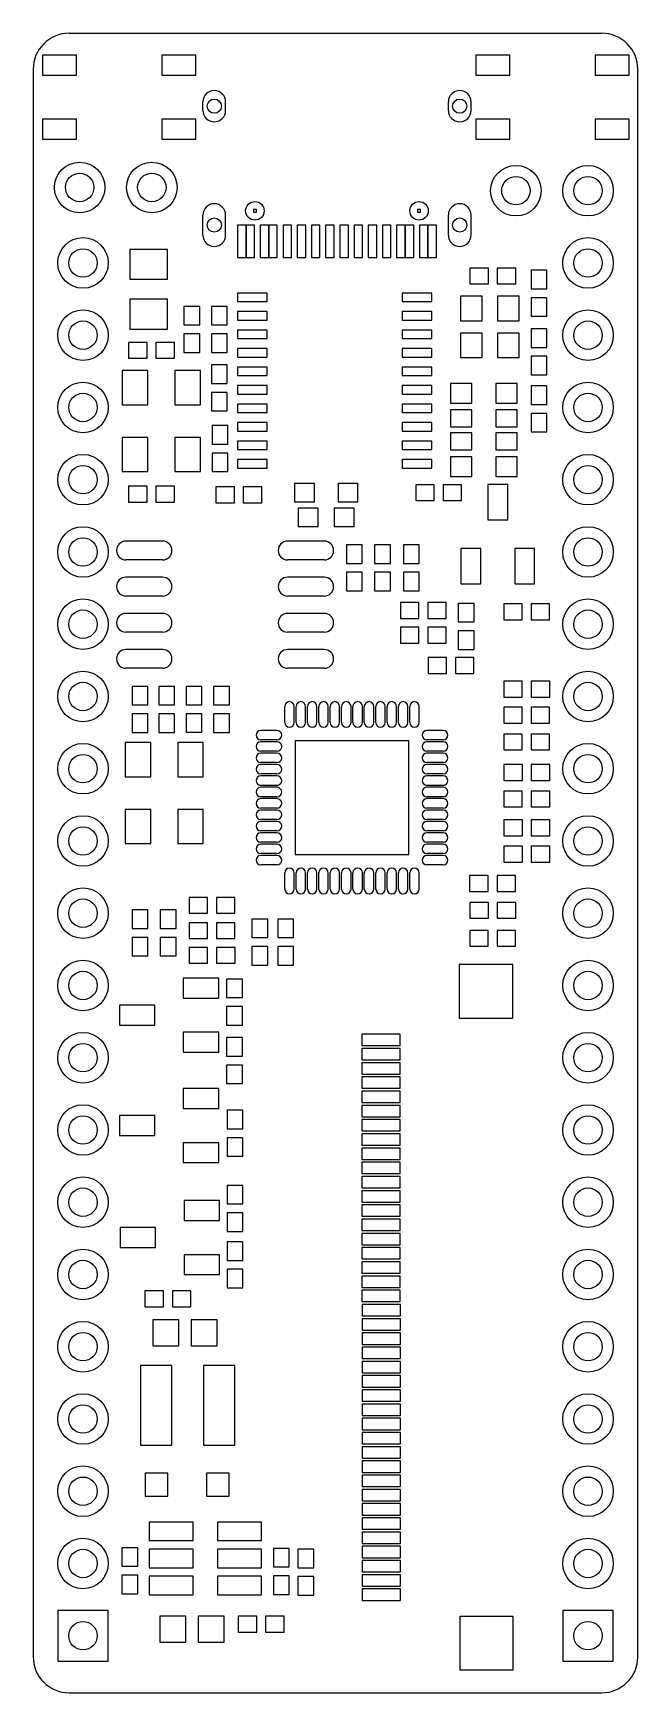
# Model space of a CAD drawing. Header units: millimetres. Extents: x -10.5 to 10.7, y -31.7 to 26.6.
import ezdxf

# ---------------------------------------------------------------- set-up
doc = ezdxf.new("R2010")
doc.units = ezdxf.units.MM
for name, color, linetype in [('KeepOutLayer', 6, 'Continuous'), ('MultiLayer', 9, 'Continuous'), ('TopSolder', 216, 'Continuous')]:
    doc.layers.add(name, color=color, linetype=linetype)

# ---------------------------------------------------------------- blocks, each defined once
blk = doc.blocks.new('R0402_M_1')
at = {"layer": 'TopSolder'}
for p, q in [((-0.808, 0.279), (-0.808, -0.279)), ((-0.157, 0.279), (-0.808, 0.279)), ((-0.157, -0.279), (-0.157, 0.279)), ((0.157, 0.279), (0.157, -0.279)), ((0.808, 0.279), (0.157, 0.279)), ((0.808, -0.279), (0.808, 0.279)), ((-0.808, -0.279), (-0.157, -0.279)), ((0.157, -0.279), (0.808, -0.279))]:
    blk.add_line(p, q, dxfattribs=at)
for centre in [(-0.483, 0), (0.483, 0)]:
    blk.add_circle(centre, 0, dxfattribs=at)
blk = doc.blocks.new('HN1X20_B_2')
at = {"layer": 'MultiLayer'}
for p, q in [((-4.699, 0.889), (-4.699, -0.889)), ((-2.921, 0.889), (-4.699, 0.889)), ((-2.921, -0.889), (-2.921, 0.889)), ((-4.699, -0.889), (-2.921, -0.889))]:
    blk.add_line(p, q, dxfattribs=at)
for centre, radius in [((-1.27, 0), 0.889), ((1.27, 0), 0.889), ((3.81, 0), 0.889), ((6.35, 0), 0.889), ((8.89, 0), 0.889), ((11.43, 0), 0.889), ((13.97, 0), 0.889), ((16.51, 0), 0.889), ((19.05, 0), 0.889), ((21.59, 0), 0.889), ((24.13, 0), 0.889), ((26.67, 0), 0.889), ((29.21, 0), 0.889), ((31.75, 0), 0.889), ((34.29, 0), 0.889), ((36.83, 0), 0.889), ((39.37, 0), 0.889), ((41.91, 0), 0.889), ((44.45, 0), 0.889), ((-3.81, 0), 0.5), ((-1.27, 0), 0.5), ((1.27, 0), 0.5), ((3.81, 0), 0.5), ((6.35, 0), 0.5), ((8.89, 0), 0.5), ((11.43, 0), 0.5), ((13.97, 0), 0.5), ((16.51, 0), 0.5), ((19.05, 0), 0.5), ((21.59, 0), 0.5), ((24.13, 0), 0.5), ((26.67, 0), 0.5), ((29.21, 0), 0.5), ((31.75, 0), 0.5), ((34.29, 0), 0.5), ((36.83, 0), 0.5), ((39.37, 0), 0.5), ((41.91, 0), 0.5), ((44.45, 0), 0.5)]:
    blk.add_circle(centre, radius, dxfattribs=at)
at = {"layer": 'TopSolder'}
for p, q in [((-4.699, 0.889), (-4.699, -0.889)), ((-2.921, 0.889), (-4.699, 0.889)), ((-2.921, -0.889), (-2.921, 0.889)), ((-4.699, -0.889), (-2.921, -0.889))]:
    blk.add_line(p, q, dxfattribs=at)
for centre, radius in [((-1.27, 0), 0.889), ((1.27, 0), 0.889), ((3.81, 0), 0.889), ((6.35, 0), 0.889), ((8.89, 0), 0.889), ((11.43, 0), 0.889), ((13.97, 0), 0.889), ((16.51, 0), 0.889), ((19.05, 0), 0.889), ((21.59, 0), 0.889), ((24.13, 0), 0.889), ((26.67, 0), 0.889), ((29.21, 0), 0.889), ((31.75, 0), 0.889), ((34.29, 0), 0.889), ((36.83, 0), 0.889), ((39.37, 0), 0.889), ((41.91, 0), 0.889), ((44.45, 0), 0.889), ((-3.81, 0), 0.5), ((-1.27, 0), 0.5), ((1.27, 0), 0.5), ((3.81, 0), 0.5), ((6.35, 0), 0.5), ((8.89, 0), 0.5), ((11.43, 0), 0.5), ((13.97, 0), 0.5), ((16.51, 0), 0.5), ((19.05, 0), 0.5), ((21.59, 0), 0.5), ((24.13, 0), 0.5), ((26.67, 0), 0.5), ((29.21, 0), 0.5), ((31.75, 0), 0.5), ((34.29, 0), 0.5), ((36.83, 0), 0.5), ((39.37, 0), 0.5), ((41.91, 0), 0.5), ((44.45, 0), 0.5)]:
    blk.add_circle(centre, radius, dxfattribs=at)
blk = doc.blocks.new('HN1X20_B_3')
at = {"layer": 'MultiLayer'}
for p, q in [((-4.699, 0.889), (-4.699, -0.889)), ((-2.921, 0.889), (-4.699, 0.889)), ((-2.921, -0.889), (-2.921, 0.889)), ((-4.699, -0.889), (-2.921, -0.889))]:
    blk.add_line(p, q, dxfattribs=at)
for centre, radius in [((-1.27, 0), 0.889), ((1.27, 0), 0.889), ((3.81, 0), 0.889), ((6.35, 0), 0.889), ((8.89, 0), 0.889), ((11.43, 0), 0.889), ((13.97, 0), 0.889), ((16.51, 0), 0.889), ((19.05, 0), 0.889), ((21.59, 0), 0.889), ((24.13, 0), 0.889), ((26.67, 0), 0.889), ((29.21, 0), 0.889), ((31.75, 0), 0.889), ((34.29, 0), 0.889), ((36.83, 0), 0.889), ((39.37, 0), 0.889), ((41.91, 0), 0.889), ((44.45, 0), 0.889), ((-3.81, 0), 0.5), ((-1.27, 0), 0.5), ((1.27, 0), 0.5), ((3.81, 0), 0.5), ((6.35, 0), 0.5), ((8.89, 0), 0.5), ((11.43, 0), 0.5), ((13.97, 0), 0.5), ((16.51, 0), 0.5), ((19.05, 0), 0.5), ((21.59, 0), 0.5), ((24.13, 0), 0.5), ((26.67, 0), 0.5), ((29.21, 0), 0.5), ((31.75, 0), 0.5), ((34.29, 0), 0.5), ((36.83, 0), 0.5), ((39.37, 0), 0.5), ((41.91, 0), 0.5), ((44.45, 0), 0.5)]:
    blk.add_circle(centre, radius, dxfattribs=at)
at = {"layer": 'TopSolder'}
for p, q in [((-4.699, 0.889), (-4.699, -0.889)), ((-2.921, 0.889), (-4.699, 0.889)), ((-2.921, -0.889), (-2.921, 0.889)), ((-4.699, -0.889), (-2.921, -0.889))]:
    blk.add_line(p, q, dxfattribs=at)
for centre, radius in [((-1.27, 0), 0.889), ((1.27, 0), 0.889), ((3.81, 0), 0.889), ((6.35, 0), 0.889), ((8.89, 0), 0.889), ((11.43, 0), 0.889), ((13.97, 0), 0.889), ((16.51, 0), 0.889), ((19.05, 0), 0.889), ((21.59, 0), 0.889), ((24.13, 0), 0.889), ((26.67, 0), 0.889), ((29.21, 0), 0.889), ((31.75, 0), 0.889), ((34.29, 0), 0.889), ((36.83, 0), 0.889), ((39.37, 0), 0.889), ((41.91, 0), 0.889), ((44.45, 0), 0.889), ((-3.81, 0), 0.5), ((-1.27, 0), 0.5), ((1.27, 0), 0.5), ((3.81, 0), 0.5), ((6.35, 0), 0.5), ((8.89, 0), 0.5), ((11.43, 0), 0.5), ((13.97, 0), 0.5), ((16.51, 0), 0.5), ((19.05, 0), 0.5), ((21.59, 0), 0.5), ((24.13, 0), 0.5), ((26.67, 0), 0.5), ((29.21, 0), 0.5), ((31.75, 0), 0.5), ((34.29, 0), 0.5), ((36.83, 0), 0.5), ((39.37, 0), 0.5), ((41.91, 0), 0.5), ((44.45, 0), 0.5)]:
    blk.add_circle(centre, radius, dxfattribs=at)
blk = doc.blocks.new('HN1X2_4')
at = {"layer": 'MultiLayer'}
for centre, radius in [((-3.81, 0), 0.889), ((-1.27, 0), 0.889), ((-3.81, 0), 0.5), ((-1.27, 0), 0.5)]:
    blk.add_circle(centre, radius, dxfattribs=at)
at = {"layer": 'TopSolder'}
for centre, radius in [((-3.81, 0), 0.889), ((-1.27, 0), 0.889), ((-3.81, 0), 0.5), ((-1.27, 0), 0.5)]:
    blk.add_circle(centre, radius, dxfattribs=at)
blk = doc.blocks.new('HN1X2_5')
at = {"layer": 'MultiLayer'}
for centre, radius in [((-3.81, 0), 0.889), ((-1.27, 0), 0.889), ((-3.81, 0), 0.5), ((-1.27, 0), 0.5)]:
    blk.add_circle(centre, radius, dxfattribs=at)
at = {"layer": 'TopSolder'}
for centre, radius in [((-3.81, 0), 0.889), ((-1.27, 0), 0.889), ((-3.81, 0), 0.5), ((-1.27, 0), 0.5)]:
    blk.add_circle(centre, radius, dxfattribs=at)
blk = doc.blocks.new('TSSOP_20_6')
at = {"layer": 'TopSolder'}
for p, q in [((0.15, 6.325), (-0.15, 6.325)), ((-0.15, 6.325), (-0.15, 5.275)), ((0.15, 5.275), (0.15, 6.325)), ((0.8, 6.325), (0.5, 6.325)), ((0.5, 6.325), (0.5, 5.275)), ((0.8, 5.275), (0.8, 6.325)), ((1.45, 6.325), (1.15, 6.325)), ((1.15, 6.325), (1.15, 5.275)), ((1.45, 5.275), (1.45, 6.325)), ((2.1, 6.325), (1.8, 6.325)), ((1.8, 6.325), (1.8, 5.275)), ((2.1, 5.275), (2.1, 6.325)), ((2.75, 6.325), (2.45, 6.325)), ((2.45, 6.325), (2.45, 5.275)), ((2.75, 5.275), (2.75, 6.325)), ((3.4, 6.325), (3.1, 6.325)), ((3.1, 6.325), (3.1, 5.275)), ((3.4, 5.275), (3.4, 6.325)), ((4.05, 6.325), (3.75, 6.325)), ((3.75, 6.325), (3.75, 5.275)), ((4.05, 5.275), (4.05, 6.325)), ((4.7, 6.325), (4.4, 6.325)), ((4.4, 6.325), (4.4, 5.275)), ((4.7, 5.275), (4.7, 6.325)), ((5.35, 6.325), (5.05, 6.325)), ((5.05, 6.325), (5.05, 5.275)), ((5.35, 5.275), (5.35, 6.325)), ((6, 6.325), (5.7, 6.325)), ((5.7, 6.325), (5.7, 5.275)), ((6, 5.275), (6, 6.325)), ((-0.15, 5.275), (0.15, 5.275)), ((0.5, 5.275), (0.8, 5.275)), ((1.15, 5.275), (1.45, 5.275)), ((1.8, 5.275), (2.1, 5.275)), ((2.45, 5.275), (2.75, 5.275)), ((3.1, 5.275), (3.4, 5.275)), ((3.75, 5.275), (4.05, 5.275)), ((4.4, 5.275), (4.7, 5.275)), ((5.05, 5.275), (5.35, 5.275)), ((5.7, 5.275), (6, 5.275)), ((0.15, 0.525), (-0.15, 0.525)), ((-0.15, 0.525), (-0.15, -0.525)), ((0.15, -0.525), (0.15, 0.525)), ((0.8, 0.525), (0.5, 0.525)), ((0.5, 0.525), (0.5, -0.525)), ((0.8, -0.525), (0.8, 0.525)), ((1.45, 0.525), (1.15, 0.525)), ((1.15, 0.525), (1.15, -0.525)), ((1.45, -0.525), (1.45, 0.525)), ((2.1, 0.525), (1.8, 0.525)), ((1.8, 0.525), (1.8, -0.525)), ((2.1, -0.525), (2.1, 0.525)), ((2.75, 0.525), (2.45, 0.525)), ((2.45, 0.525), (2.45, -0.525)), ((2.75, -0.525), (2.75, 0.525)), ((3.4, 0.525), (3.1, 0.525)), ((3.1, 0.525), (3.1, -0.525)), ((3.4, -0.525), (3.4, 0.525)), ((4.05, 0.525), (3.75, 0.525)), ((3.75, 0.525), (3.75, -0.525)), ((4.05, -0.525), (4.05, 0.525)), ((4.7, 0.525), (4.4, 0.525)), ((4.4, 0.525), (4.4, -0.525)), ((4.7, -0.525), (4.7, 0.525)), ((5.35, 0.525), (5.05, 0.525)), ((5.05, 0.525), (5.05, -0.525)), ((5.35, -0.525), (5.35, 0.525)), ((6, 0.525), (5.7, 0.525)), ((5.7, 0.525), (5.7, -0.525)), ((6, -0.525), (6, 0.525)), ((-0.15, -0.525), (0.15, -0.525)), ((0.5, -0.525), (0.8, -0.525)), ((1.15, -0.525), (1.45, -0.525)), ((1.8, -0.525), (2.1, -0.525)), ((2.45, -0.525), (2.75, -0.525)), ((3.1, -0.525), (3.4, -0.525)), ((3.75, -0.525), (4.05, -0.525)), ((4.4, -0.525), (4.7, -0.525)), ((5.05, -0.525), (5.35, -0.525)), ((5.7, -0.525), (6, -0.525))]:
    blk.add_line(p, q, dxfattribs=at)
for centre in [(0, 5.8), (0.65, 5.8), (1.3, 5.8), (1.95, 5.8), (2.6, 5.8), (3.25, 5.8), (3.9, 5.8), (4.55, 5.8), (5.2, 5.8), (5.85, 5.8), (0, 0), (0.65, 0), (1.3, 0), (1.95, 0), (2.6, 0), (3.25, 0), (3.9, 0), (4.55, 0), (5.2, 0), (5.85, 0)]:
    blk.add_circle(centre, 0, dxfattribs=at)
blk = doc.blocks.new('SOT_23_3_7')
at = {"layer": 'TopSolder'}
for p, q in [((-0.51, 1.306), (-1.761, 1.306)), ((-1.761, 1.306), (-1.761, 0.605)), ((-0.51, 0.605), (-0.51, 1.306)), ((-1.761, 0.605), (-0.51, 0.605)), ((1.74, 0.356), (0.489, 0.356)), ((0.489, 0.356), (0.489, -0.345)), ((1.74, -0.345), (1.74, 0.356)), ((0.489, -0.345), (1.74, -0.345)), ((-0.51, -0.594), (-1.761, -0.594)), ((-1.761, -0.594), (-1.761, -1.295)), ((-0.51, -1.295), (-0.51, -0.594)), ((-1.761, -1.295), (-0.51, -1.295))]:
    blk.add_line(p, q, dxfattribs=at)
for centre in [(-1.136, 0.956), (1.114, 0.006), (-1.136, -0.944)]:
    blk.add_circle(centre, 0, dxfattribs=at)
blk = doc.blocks.new('SOT_23_3_8')
at = {"layer": 'TopSolder'}
for p, q in [((-0.51, 1.306), (-1.761, 1.306)), ((-1.761, 1.306), (-1.761, 0.605)), ((-0.51, 0.605), (-0.51, 1.306)), ((-1.761, 0.605), (-0.51, 0.605)), ((1.74, 0.356), (0.489, 0.356)), ((0.489, 0.356), (0.489, -0.345)), ((1.74, -0.345), (1.74, 0.356)), ((0.489, -0.345), (1.74, -0.345)), ((-0.51, -0.594), (-1.761, -0.594)), ((-1.761, -0.594), (-1.761, -1.295)), ((-0.51, -1.295), (-0.51, -0.594)), ((-1.761, -1.295), (-0.51, -1.295))]:
    blk.add_line(p, q, dxfattribs=at)
for centre in [(-1.136, 0.956), (1.114, 0.006), (-1.136, -0.944)]:
    blk.add_circle(centre, 0, dxfattribs=at)
blk = doc.blocks.new('SOT_23_3_9')
at = {"layer": 'TopSolder'}
for p, q in [((-0.51, 1.306), (-1.761, 1.306)), ((-1.761, 1.306), (-1.761, 0.605)), ((-0.51, 0.605), (-0.51, 1.306)), ((-1.761, 0.605), (-0.51, 0.605)), ((1.74, 0.356), (0.489, 0.356)), ((0.489, 0.356), (0.489, -0.345)), ((1.74, -0.345), (1.74, 0.356)), ((0.489, -0.345), (1.74, -0.345)), ((-0.51, -0.594), (-1.761, -0.594)), ((-1.761, -0.594), (-1.761, -1.295)), ((-0.51, -1.295), (-0.51, -0.594)), ((-1.761, -1.295), (-0.51, -1.295))]:
    blk.add_line(p, q, dxfattribs=at)
for centre in [(-1.136, 0.956), (1.114, 0.006), (-1.136, -0.944)]:
    blk.add_circle(centre, 0, dxfattribs=at)
blk = doc.blocks.new('SOT_23_3_10')
at = {"layer": 'TopSolder'}
for p, q in [((-0.51, 1.306), (-1.761, 1.306)), ((-1.761, 1.306), (-1.761, 0.605)), ((-0.51, 0.605), (-0.51, 1.306)), ((-1.761, 0.605), (-0.51, 0.605)), ((1.74, 0.356), (0.489, 0.356)), ((0.489, 0.356), (0.489, -0.345)), ((1.74, -0.345), (1.74, 0.356)), ((0.489, -0.345), (1.74, -0.345)), ((-0.51, -0.594), (-1.761, -0.594)), ((-1.761, -0.594), (-1.761, -1.295)), ((-0.51, -1.295), (-0.51, -0.594)), ((-1.761, -1.295), (-0.51, -1.295))]:
    blk.add_line(p, q, dxfattribs=at)
for centre in [(-1.136, 0.956), (1.114, 0.006), (-1.136, -0.944)]:
    blk.add_circle(centre, 0, dxfattribs=at)
blk = doc.blocks.new('C0402_M_11')
at = {"layer": 'TopSolder'}
for p, q in [((-0.351, 0.279), (-0.351, -0.279)), ((0.3, 0.279), (-0.351, 0.279)), ((0.3, -0.279), (0.3, 0.279)), ((0.614, 0.279), (0.614, -0.279)), ((1.265, 0.279), (0.614, 0.279)), ((1.265, -0.279), (1.265, 0.279)), ((-0.351, -0.279), (0.3, -0.279)), ((0.614, -0.279), (1.265, -0.279))]:
    blk.add_line(p, q, dxfattribs=at)
for centre in [(-0.025, 0), (0.94, 0)]:
    blk.add_circle(centre, 0, dxfattribs=at)
blk = doc.blocks.new('C0402_M_12')
at = {"layer": 'TopSolder'}
for p, q in [((-0.351, 0.279), (-0.351, -0.279)), ((0.3, 0.279), (-0.351, 0.279)), ((0.3, -0.279), (0.3, 0.279)), ((0.614, 0.279), (0.614, -0.279)), ((1.265, 0.279), (0.614, 0.279)), ((1.265, -0.279), (1.265, 0.279)), ((-0.351, -0.279), (0.3, -0.279)), ((0.614, -0.279), (1.265, -0.279))]:
    blk.add_line(p, q, dxfattribs=at)
for centre in [(-0.025, 0), (0.94, 0)]:
    blk.add_circle(centre, 0, dxfattribs=at)
blk = doc.blocks.new('C0402_M_13')
at = {"layer": 'TopSolder'}
for p, q in [((-0.351, 0.279), (-0.351, -0.279)), ((0.3, 0.279), (-0.351, 0.279)), ((0.3, -0.279), (0.3, 0.279)), ((0.614, 0.279), (0.614, -0.279)), ((1.265, 0.279), (0.614, 0.279)), ((1.265, -0.279), (1.265, 0.279)), ((-0.351, -0.279), (0.3, -0.279)), ((0.614, -0.279), (1.265, -0.279))]:
    blk.add_line(p, q, dxfattribs=at)
for centre in [(-0.025, 0), (0.94, 0)]:
    blk.add_circle(centre, 0, dxfattribs=at)
blk = doc.blocks.new('C0402_M_14')
at = {"layer": 'TopSolder'}
for p, q in [((-0.351, 0.279), (-0.351, -0.279)), ((0.3, 0.279), (-0.351, 0.279)), ((0.3, -0.279), (0.3, 0.279)), ((0.614, 0.279), (0.614, -0.279)), ((1.265, 0.279), (0.614, 0.279)), ((1.265, -0.279), (1.265, 0.279)), ((-0.351, -0.279), (0.3, -0.279)), ((0.614, -0.279), (1.265, -0.279))]:
    blk.add_line(p, q, dxfattribs=at)
for centre in [(-0.025, 0), (0.94, 0)]:
    blk.add_circle(centre, 0, dxfattribs=at)
blk = doc.blocks.new('C0402_M_15')
at = {"layer": 'TopSolder'}
for p, q in [((-0.351, 0.279), (-0.351, -0.279)), ((0.3, 0.279), (-0.351, 0.279)), ((0.3, -0.279), (0.3, 0.279)), ((0.614, 0.279), (0.614, -0.279)), ((1.265, 0.279), (0.614, 0.279)), ((1.265, -0.279), (1.265, 0.279)), ((-0.351, -0.279), (0.3, -0.279)), ((0.614, -0.279), (1.265, -0.279))]:
    blk.add_line(p, q, dxfattribs=at)
for centre in [(-0.025, 0), (0.94, 0)]:
    blk.add_circle(centre, 0, dxfattribs=at)
blk = doc.blocks.new('C0402_M_16')
at = {"layer": 'TopSolder'}
for p, q in [((-0.351, 0.279), (-0.351, -0.279)), ((0.3, 0.279), (-0.351, 0.279)), ((0.3, -0.279), (0.3, 0.279)), ((0.614, 0.279), (0.614, -0.279)), ((1.265, 0.279), (0.614, 0.279)), ((1.265, -0.279), (1.265, 0.279)), ((-0.351, -0.279), (0.3, -0.279)), ((0.614, -0.279), (1.265, -0.279))]:
    blk.add_line(p, q, dxfattribs=at)
for centre in [(-0.025, 0), (0.94, 0)]:
    blk.add_circle(centre, 0, dxfattribs=at)
blk = doc.blocks.new('C0402_M_17')
at = {"layer": 'TopSolder'}
for p, q in [((-0.351, 0.279), (-0.351, -0.279)), ((0.3, 0.279), (-0.351, 0.279)), ((0.3, -0.279), (0.3, 0.279)), ((0.614, 0.279), (0.614, -0.279)), ((1.265, 0.279), (0.614, 0.279)), ((1.265, -0.279), (1.265, 0.279)), ((-0.351, -0.279), (0.3, -0.279)), ((0.614, -0.279), (1.265, -0.279))]:
    blk.add_line(p, q, dxfattribs=at)
for centre in [(-0.025, 0), (0.94, 0)]:
    blk.add_circle(centre, 0, dxfattribs=at)
blk = doc.blocks.new('C0402_M_18')
at = {"layer": 'TopSolder'}
for p, q in [((-0.351, 0.279), (-0.351, -0.279)), ((0.3, 0.279), (-0.351, 0.279)), ((0.3, -0.279), (0.3, 0.279)), ((0.614, 0.279), (0.614, -0.279)), ((1.265, 0.279), (0.614, 0.279)), ((1.265, -0.279), (1.265, 0.279)), ((-0.351, -0.279), (0.3, -0.279)), ((0.614, -0.279), (1.265, -0.279))]:
    blk.add_line(p, q, dxfattribs=at)
for centre in [(-0.025, 0), (0.94, 0)]:
    blk.add_circle(centre, 0, dxfattribs=at)
blk = doc.blocks.new('C0402_M_19')
at = {"layer": 'TopSolder'}
for p, q in [((-0.351, 0.279), (-0.351, -0.279)), ((0.3, 0.279), (-0.351, 0.279)), ((0.3, -0.279), (0.3, 0.279)), ((0.614, 0.279), (0.614, -0.279)), ((1.265, 0.279), (0.614, 0.279)), ((1.265, -0.279), (1.265, 0.279)), ((-0.351, -0.279), (0.3, -0.279)), ((0.614, -0.279), (1.265, -0.279))]:
    blk.add_line(p, q, dxfattribs=at)
for centre in [(-0.025, 0), (0.94, 0)]:
    blk.add_circle(centre, 0, dxfattribs=at)
blk = doc.blocks.new('YC164_20')
at = {"layer": 'TopSolder'}
for p, q in [((0.249, 0.376), (-0.452, 0.376)), ((-0.452, 0.376), (-0.452, -0.376)), ((0.249, -0.376), (0.249, 0.376)), ((1.075, 0.376), (0.474, 0.376)), ((0.474, 0.376), (0.474, -0.376)), ((1.075, -0.376), (1.075, 0.376)), ((1.888, 0.376), (1.287, 0.376)), ((1.287, 0.376), (1.287, -0.376)), ((1.888, -0.376), (1.888, 0.376)), ((2.827, 0.376), (2.125, 0.376)), ((2.125, 0.376), (2.125, -0.376)), ((2.827, -0.376), (2.827, 0.376)), ((-0.452, -0.376), (0.249, -0.376)), ((0.474, -0.376), (1.075, -0.376)), ((1.287, -0.376), (1.888, -0.376)), ((2.125, -0.376), (2.827, -0.376)), ((0.249, -1.224), (-0.452, -1.224)), ((-0.452, -1.224), (-0.452, -1.976)), ((0.249, -1.976), (0.249, -1.224)), ((1.075, -1.224), (0.474, -1.224)), ((0.474, -1.224), (0.474, -1.976)), ((1.075, -1.976), (1.075, -1.224)), ((1.888, -1.224), (1.287, -1.224)), ((1.287, -1.224), (1.287, -1.976)), ((1.888, -1.976), (1.888, -1.224)), ((2.827, -1.224), (2.125, -1.224)), ((2.125, -1.224), (2.125, -1.976)), ((2.827, -1.976), (2.827, -1.224)), ((-0.452, -1.976), (0.249, -1.976)), ((0.474, -1.976), (1.075, -1.976)), ((1.287, -1.976), (1.888, -1.976)), ((2.125, -1.976), (2.827, -1.976))]:
    blk.add_line(p, q, dxfattribs=at)
for centre in [(-0.102, 0), (0.775, 0), (1.587, 0), (2.476, 0), (-0.102, -1.6), (0.775, -1.6), (1.587, -1.6), (2.476, -1.6)]:
    blk.add_circle(centre, 0, dxfattribs=at)
blk = doc.blocks.new('XTAL_3225_21')
at = {"layer": 'TopSolder'}
for p, q in [((0.825, 2.575), (-0.375, 2.575)), ((-0.375, 2.575), (-0.375, 1.675)), ((0.825, 1.675), (0.825, 2.575)), ((3.175, 2.575), (1.975, 2.575)), ((1.975, 2.575), (1.975, 1.675)), ((3.175, 1.675), (3.175, 2.575)), ((-0.375, 1.675), (0.825, 1.675)), ((1.975, 1.675), (3.175, 1.675)), ((0.825, 0.725), (-0.375, 0.725)), ((-0.375, 0.725), (-0.375, -0.175)), ((0.825, -0.175), (0.825, 0.725)), ((3.175, 0.725), (1.975, 0.725)), ((1.975, 0.725), (1.975, -0.175)), ((3.175, -0.175), (3.175, 0.725)), ((-0.375, -0.175), (0.825, -0.175)), ((1.975, -0.175), (3.175, -0.175))]:
    blk.add_line(p, q, dxfattribs=at)
for centre in [(0.225, 2.125), (2.575, 2.125), (0.225, 0.275), (2.575, 0.275)]:
    blk.add_circle(centre, 0, dxfattribs=at)
blk = doc.blocks.new('QFN40P600X600X55_HS_49N_22')
at = {"layer": 'TopSolder'}
for p, q in [((-2.366, 3.21), (-2.366, 2.64)), ((-2.034, 3.21), (-2.034, 2.64)), ((-1.966, 3.21), (-1.966, 2.64)), ((-1.634, 3.21), (-1.634, 2.64)), ((-1.566, 3.21), (-1.566, 2.64)), ((-1.234, 3.21), (-1.234, 2.64)), ((-1.166, 3.21), (-1.166, 2.64)), ((-0.834, 3.21), (-0.834, 2.64)), ((-0.766, 3.21), (-0.766, 2.64)), ((-0.434, 3.21), (-0.434, 2.64)), ((-0.366, 3.21), (-0.366, 2.64)), ((-0.034, 3.21), (-0.034, 2.64)), ((0.034, 3.21), (0.034, 2.64)), ((0.366, 3.21), (0.366, 2.64)), ((0.434, 3.21), (0.434, 2.64)), ((0.766, 3.21), (0.766, 2.64)), ((0.834, 3.21), (0.834, 2.64)), ((1.166, 3.21), (1.166, 2.64)), ((1.234, 3.21), (1.234, 2.64)), ((1.566, 3.21), (1.566, 2.64)), ((1.634, 3.21), (1.634, 2.64)), ((1.966, 3.21), (1.966, 2.64)), ((2.034, 3.21), (2.034, 2.64)), ((2.366, 3.21), (2.366, 2.64)), ((-3.21, 2.366), (-2.64, 2.366)), ((2.64, 2.366), (3.21, 2.366)), ((-3.21, 2.034), (-2.64, 2.034)), ((-3.21, 1.966), (-2.64, 1.966)), ((-2.001, 2.001), (-2.001, -2.001)), ((2.001, 2.001), (-2.001, 2.001)), ((2.001, -2.001), (2.001, 2.001)), ((2.64, 2.034), (3.21, 2.034)), ((2.64, 1.966), (3.21, 1.966)), ((-3.21, 1.634), (-2.64, 1.634)), ((-3.21, 1.566), (-2.64, 1.566)), ((-3.21, 1.234), (-2.64, 1.234)), ((2.64, 1.634), (3.21, 1.634)), ((2.64, 1.566), (3.21, 1.566)), ((2.64, 1.234), (3.21, 1.234)), ((-3.21, 1.166), (-2.64, 1.166)), ((-3.21, 0.834), (-2.64, 0.834)), ((-3.21, 0.766), (-2.64, 0.766)), ((2.64, 1.166), (3.21, 1.166)), ((2.64, 0.834), (3.21, 0.834)), ((2.64, 0.766), (3.21, 0.766)), ((-3.21, 0.434), (-2.64, 0.434)), ((-3.21, 0.366), (-2.64, 0.366)), ((-3.21, 0.034), (-2.64, 0.034)), ((2.64, 0.434), (3.21, 0.434)), ((2.64, 0.366), (3.21, 0.366)), ((2.64, 0.034), (3.21, 0.034)), ((-3.21, -0.034), (-2.64, -0.034)), ((-3.21, -0.366), (-2.64, -0.366)), ((-3.21, -0.434), (-2.64, -0.434)), ((2.64, -0.034), (3.21, -0.034)), ((2.64, -0.366), (3.21, -0.366)), ((2.64, -0.434), (3.21, -0.434)), ((-3.21, -0.766), (-2.64, -0.766)), ((-3.21, -0.834), (-2.64, -0.834)), ((-3.21, -1.166), (-2.64, -1.166)), ((2.64, -0.766), (3.21, -0.766)), ((2.64, -0.834), (3.21, -0.834)), ((2.64, -1.166), (3.21, -1.166)), ((-3.21, -1.234), (-2.64, -1.234)), ((-3.21, -1.566), (-2.64, -1.566)), ((-3.21, -1.634), (-2.64, -1.634)), ((2.64, -1.234), (3.21, -1.234)), ((2.64, -1.566), (3.21, -1.566)), ((2.64, -1.634), (3.21, -1.634)), ((-3.21, -1.966), (-2.64, -1.966)), ((-3.21, -2.034), (-2.64, -2.034)), ((-2.001, -2.001), (2.001, -2.001)), ((2.64, -1.966), (3.21, -1.966)), ((2.64, -2.034), (3.21, -2.034)), ((-3.21, -2.366), (-2.64, -2.366)), ((-2.366, -2.64), (-2.366, -3.21)), ((-2.034, -2.64), (-2.034, -3.21)), ((-1.966, -2.64), (-1.966, -3.21)), ((-1.634, -2.64), (-1.634, -3.21)), ((-1.566, -2.64), (-1.566, -3.21)), ((-1.234, -2.64), (-1.234, -3.21)), ((-1.166, -2.64), (-1.166, -3.21)), ((-0.834, -2.64), (-0.834, -3.21)), ((-0.766, -2.64), (-0.766, -3.21)), ((-0.434, -2.64), (-0.434, -3.21)), ((-0.366, -2.64), (-0.366, -3.21)), ((-0.034, -2.64), (-0.034, -3.21)), ((0.034, -2.64), (0.034, -3.21)), ((0.366, -2.64), (0.366, -3.21)), ((0.434, -2.64), (0.434, -3.21)), ((0.766, -2.64), (0.766, -3.21)), ((0.834, -2.64), (0.834, -3.21)), ((1.166, -2.64), (1.166, -3.21)), ((1.234, -2.64), (1.234, -3.21)), ((1.566, -2.64), (1.566, -3.21)), ((1.634, -2.64), (1.634, -3.21)), ((1.966, -2.64), (1.966, -3.21)), ((2.034, -2.64), (2.034, -3.21)), ((2.366, -2.64), (2.366, -3.21)), ((2.64, -2.366), (3.21, -2.366))]:
    blk.add_line(p, q, dxfattribs=at)
for centre in [(-2.2, 2.925), (-1.8, 2.925), (-1.4, 2.925), (-1, 2.925), (-0.6, 2.925), (-0.2, 2.925), (0.2, 2.925), (0.6, 2.925), (1, 2.925), (1.4, 2.925), (1.8, 2.925), (2.2, 2.925), (-2.925, 2.2), (-2.925, 1.8), (2.925, 2.2), (2.925, 1.8), (-2.925, 1.4), (2.925, 1.4), (-2.925, 1), (-2.925, 0.6), (2.925, 1), (2.925, 0.6), (-2.925, 0.2), (0, 0), (2.925, 0.2), (-2.925, -0.2), (2.925, -0.2), (-2.925, -0.6), (-2.925, -1), (2.925, -0.6), (2.925, -1), (-2.925, -1.4), (2.925, -1.4), (-2.925, -1.8), (-2.925, -2.2), (2.925, -1.8), (2.925, -2.2), (-2.2, -2.925), (-1.8, -2.925), (-1.4, -2.925), (-1, -2.925), (-0.6, -2.925), (-0.2, -2.925), (0.2, -2.925), (0.6, -2.925), (1, -2.925), (1.4, -2.925), (1.8, -2.925), (2.2, -2.925)]:
    blk.add_circle(centre, 0, dxfattribs=at)
for centre, start, end in [((-2.2, 3.21), 0, 180), ((-1.8, 3.21), 0, 180), ((-1.4, 3.21), 0, 180), ((-1, 3.21), 0, 180), ((-0.6, 3.21), 0, 180), ((-0.2, 3.21), 0, 180), ((0.2, 3.21), 0, 180), ((0.6, 3.21), 0, 180), ((1, 3.21), 0, 180), ((1.4, 3.21), 0, 180), ((1.8, 3.21), 0, 180), ((2.2, 3.21), 0, 180), ((-3.21, 2.2), 90, 270), ((-2.64, 2.2), 270, 90), ((-2.2, 2.64), 180, 0), ((-1.8, 2.64), 180, 0), ((-1.4, 2.64), 180, 0), ((-1, 2.64), 180, 0), ((-0.6, 2.64), 180, 0), ((-0.2, 2.64), 180, 0), ((0.2, 2.64), 180, 0), ((0.6, 2.64), 180, 0), ((1, 2.64), 180, 0), ((1.4, 2.64), 180, 0), ((1.8, 2.64), 180, 0), ((2.2, 2.64), 180, 0), ((2.64, 2.2), 90, 270), ((3.21, 2.2), 270, 90), ((-3.21, 1.8), 90, 270), ((-2.64, 1.8), 270, 90), ((2.64, 1.8), 90, 270), ((3.21, 1.8), 270, 90), ((-3.21, 1.4), 90, 270), ((-2.64, 1.4), 270, 90), ((2.64, 1.4), 90, 270), ((3.21, 1.4), 270, 90), ((-3.21, 1), 90, 270), ((-3.21, 0.6), 90, 270), ((-2.64, 1), 270, 90), ((-2.64, 0.6), 270, 90), ((2.64, 1), 90, 270), ((2.64, 0.6), 90, 270), ((3.21, 1), 270, 90), ((3.21, 0.6), 270, 90), ((-3.21, 0.2), 90, 270), ((-2.64, 0.2), 270, 90), ((2.64, 0.2), 90, 270), ((3.21, 0.2), 270, 90), ((-3.21, -0.2), 90, 270), ((-3.21, -0.6), 90, 270), ((-2.64, -0.2), 270, 90), ((-2.64, -0.6), 270, 90), ((2.64, -0.2), 90, 270), ((2.64, -0.6), 90, 270), ((3.21, -0.2), 270, 90), ((3.21, -0.6), 270, 90), ((-3.21, -1), 90, 270), ((-2.64, -1), 270, 90), ((2.64, -1), 90, 270), ((3.21, -1), 270, 90), ((-3.21, -1.4), 90, 270), ((-3.21, -1.8), 90, 270), ((-2.64, -1.4), 270, 90), ((-2.64, -1.8), 270, 90), ((2.64, -1.4), 90, 270), ((2.64, -1.8), 90, 270), ((3.21, -1.4), 270, 90), ((3.21, -1.8), 270, 90), ((-3.21, -2.2), 90, 270), ((-2.64, -2.2), 270, 90), ((2.64, -2.2), 90, 270), ((3.21, -2.2), 270, 90), ((-2.2, -2.64), 0, 180), ((-1.8, -2.64), 0, 180), ((-1.4, -2.64), 0, 180), ((-1, -2.64), 0, 180), ((-0.6, -2.64), 0, 180), ((-0.2, -2.64), 0, 180), ((0.2, -2.64), 0, 180), ((0.6, -2.64), 0, 180), ((1, -2.64), 0, 180), ((1.4, -2.64), 0, 180), ((1.8, -2.64), 0, 180), ((2.2, -2.64), 0, 180), ((-2.2, -3.21), 180, 0), ((-1.8, -3.21), 180, 0), ((-1.4, -3.21), 180, 0), ((-1, -3.21), 180, 0), ((-0.6, -3.21), 180, 0), ((-0.2, -3.21), 180, 0), ((0.2, -3.21), 180, 0), ((0.6, -3.21), 180, 0), ((1, -3.21), 180, 0), ((1.4, -3.21), 180, 0), ((1.8, -3.21), 180, 0), ((2.2, -3.21), 180, 0)]:
    blk.add_arc(centre, 0.166, start, end, dxfattribs=at)
blk = doc.blocks.new('SOP8_150_200_23')
at = {"layer": 'TopSolder'}
for p, q in [((-2.327, 2.235), (-3.617, 2.235)), ((3.363, 2.235), (2.073, 2.235)), ((-2.327, 1.575), (-3.617, 1.575)), ((3.363, 1.575), (2.073, 1.575)), ((-2.327, 0.965), (-3.617, 0.965)), ((3.363, 0.965), (2.073, 0.965)), ((-2.327, 0.305), (-3.617, 0.305)), ((3.363, 0.305), (2.073, 0.305)), ((-2.327, -0.305), (-3.617, -0.305)), ((3.363, -0.305), (2.073, -0.305)), ((-2.327, -0.965), (-3.617, -0.965)), ((3.363, -0.965), (2.073, -0.965)), ((-2.327, -1.575), (-3.617, -1.575)), ((3.363, -1.575), (2.073, -1.575)), ((-2.327, -2.235), (-3.617, -2.235)), ((3.363, -2.235), (2.073, -2.235))]:
    blk.add_line(p, q, dxfattribs=at)
for centre in [(-2.972, 1.905), (2.718, 1.905), (-2.972, 0.635), (2.718, 0.635), (-2.972, -0.635), (2.718, -0.635), (-2.972, -1.905), (2.718, -1.905)]:
    blk.add_circle(centre, 0, dxfattribs=at)
for centre, start, end in [((-3.617, 1.905), 90, 270), ((-2.327, 1.905), 270, 90), ((2.073, 1.905), 90, 270), ((3.363, 1.905), 270, 90), ((-3.617, 0.635), 90, 270), ((-2.327, 0.635), 270, 90), ((2.073, 0.635), 90, 270), ((3.363, 0.635), 270, 90), ((-3.617, -0.635), 90, 270), ((-2.327, -0.635), 270, 90), ((2.073, -0.635), 90, 270), ((3.363, -0.635), 270, 90), ((-3.617, -1.905), 90, 270), ((-2.327, -1.905), 270, 90), ((2.073, -1.905), 90, 270), ((3.363, -1.905), 270, 90)]:
    blk.add_arc(centre, 0.33, start, end, dxfattribs=at)
blk = doc.blocks.new('XTAL_3225_24')
at = {"layer": 'TopSolder'}
for p, q in [((0.825, 2.575), (-0.375, 2.575)), ((-0.375, 2.575), (-0.375, 1.675)), ((0.825, 1.675), (0.825, 2.575)), ((3.175, 2.575), (1.975, 2.575)), ((1.975, 2.575), (1.975, 1.675)), ((3.175, 1.675), (3.175, 2.575)), ((-0.375, 1.675), (0.825, 1.675)), ((1.975, 1.675), (3.175, 1.675)), ((0.825, 0.725), (-0.375, 0.725)), ((-0.375, 0.725), (-0.375, -0.175)), ((0.825, -0.175), (0.825, 0.725)), ((3.175, 0.725), (1.975, 0.725)), ((1.975, 0.725), (1.975, -0.175)), ((3.175, -0.175), (3.175, 0.725)), ((-0.375, -0.175), (0.825, -0.175)), ((1.975, -0.175), (3.175, -0.175))]:
    blk.add_line(p, q, dxfattribs=at)
for centre in [(0.225, 2.125), (2.575, 2.125), (0.225, 0.275), (2.575, 0.275)]:
    blk.add_circle(centre, 0, dxfattribs=at)
blk = doc.blocks.new('SOT23_6___25')
at = {"layer": 'TopSolder'}
for p, q in [((-1.276, 1.978), (-1.276, 0.426)), ((-0.624, 1.978), (-1.276, 1.978)), ((-0.624, 0.426), (-0.624, 1.978)), ((-0.326, 1.978), (-0.326, 0.426)), ((0.326, 1.978), (-0.326, 1.978)), ((0.326, 0.426), (0.326, 1.978)), ((0.624, 1.978), (0.624, 0.426)), ((1.276, 1.978), (0.624, 1.978)), ((1.276, 0.426), (1.276, 1.978)), ((-1.276, 0.426), (-0.624, 0.426)), ((-0.326, 0.426), (0.326, 0.426)), ((0.624, 0.426), (1.276, 0.426)), ((-1.276, -0.426), (-1.276, -1.978)), ((-0.624, -0.426), (-1.276, -0.426)), ((-0.624, -1.978), (-0.624, -0.426)), ((-0.326, -0.426), (-0.326, -1.978)), ((0.326, -0.426), (-0.326, -0.426)), ((0.326, -1.978), (0.326, -0.426)), ((0.624, -0.426), (0.624, -1.978)), ((1.276, -0.426), (0.624, -0.426)), ((1.276, -1.978), (1.276, -0.426)), ((-1.276, -1.978), (-0.624, -1.978)), ((-0.326, -1.978), (0.326, -1.978)), ((0.624, -1.978), (1.276, -1.978))]:
    blk.add_line(p, q, dxfattribs=at)
for centre in [(-0.95, 1.202), (0, 1.202), (0.95, 1.202), (-0.95, -1.202), (0, -1.202), (0.95, -1.202)]:
    blk.add_circle(centre, 0, dxfattribs=at)
blk = doc.blocks.new('___4_3_4_26')
at = {"layer": 'TopSolder'}
for p, q in [((0.8, 0.35), (-0.4, 0.35)), ((-0.4, 0.35), (-0.4, -0.35)), ((0.8, -0.35), (0.8, 0.35)), ((5, 0.35), (3.8, 0.35)), ((3.8, 0.35), (3.8, -0.35)), ((5, -0.35), (5, 0.35)), ((-0.4, -0.35), (0.8, -0.35)), ((3.8, -0.35), (5, -0.35)), ((0.8, -1.9), (-0.4, -1.9)), ((-0.4, -1.9), (-0.4, -2.6)), ((0.8, -2.6), (0.8, -1.9)), ((5, -1.9), (3.8, -1.9)), ((3.8, -1.9), (3.8, -2.6)), ((5, -2.6), (5, -1.9)), ((-0.4, -2.6), (0.8, -2.6)), ((3.8, -2.6), (5, -2.6))]:
    blk.add_line(p, q, dxfattribs=at)
for centre in [(0.2, 0), (4.4, 0), (0.2, -2.25), (4.4, -2.25)]:
    blk.add_circle(centre, 0, dxfattribs=at)
blk = doc.blocks.new('___4_3_4_27')
at = {"layer": 'TopSolder'}
for p, q in [((0.8, 0.35), (-0.4, 0.35)), ((-0.4, 0.35), (-0.4, -0.35)), ((0.8, -0.35), (0.8, 0.35)), ((5, 0.35), (3.8, 0.35)), ((3.8, 0.35), (3.8, -0.35)), ((5, -0.35), (5, 0.35)), ((-0.4, -0.35), (0.8, -0.35)), ((3.8, -0.35), (5, -0.35)), ((0.8, -1.9), (-0.4, -1.9)), ((-0.4, -1.9), (-0.4, -2.6)), ((0.8, -2.6), (0.8, -1.9)), ((5, -1.9), (3.8, -1.9)), ((3.8, -1.9), (3.8, -2.6)), ((5, -2.6), (5, -1.9)), ((-0.4, -2.6), (0.8, -2.6)), ((3.8, -2.6), (5, -2.6))]:
    blk.add_line(p, q, dxfattribs=at)
for centre in [(0.2, 0), (4.4, 0), (0.2, -2.25), (4.4, -2.25)]:
    blk.add_circle(centre, 0, dxfattribs=at)
blk = doc.blocks.new('R0402_M_28')
at = {"layer": 'TopSolder'}
for p, q in [((-0.808, 0.279), (-0.808, -0.279)), ((-0.157, 0.279), (-0.808, 0.279)), ((-0.157, -0.279), (-0.157, 0.279)), ((0.157, 0.279), (0.157, -0.279)), ((0.808, 0.279), (0.157, 0.279)), ((0.808, -0.279), (0.808, 0.279)), ((-0.808, -0.279), (-0.157, -0.279)), ((0.157, -0.279), (0.808, -0.279))]:
    blk.add_line(p, q, dxfattribs=at)
for centre in [(-0.483, 0), (0.483, 0)]:
    blk.add_circle(centre, 0, dxfattribs=at)
blk = doc.blocks.new('R0402_M_29')
at = {"layer": 'TopSolder'}
for p, q in [((-0.808, 0.279), (-0.808, -0.279)), ((-0.157, 0.279), (-0.808, 0.279)), ((-0.157, -0.279), (-0.157, 0.279)), ((0.157, 0.279), (0.157, -0.279)), ((0.808, 0.279), (0.157, 0.279)), ((0.808, -0.279), (0.808, 0.279)), ((-0.808, -0.279), (-0.157, -0.279)), ((0.157, -0.279), (0.808, -0.279))]:
    blk.add_line(p, q, dxfattribs=at)
for centre in [(-0.483, 0), (0.483, 0)]:
    blk.add_circle(centre, 0, dxfattribs=at)
blk = doc.blocks.new('R0402_M_30')
at = {"layer": 'TopSolder'}
for p, q in [((-0.808, 0.279), (-0.808, -0.279)), ((-0.157, 0.279), (-0.808, 0.279)), ((-0.157, -0.279), (-0.157, 0.279)), ((0.157, 0.279), (0.157, -0.279)), ((0.808, 0.279), (0.157, 0.279)), ((0.808, -0.279), (0.808, 0.279)), ((-0.808, -0.279), (-0.157, -0.279)), ((0.157, -0.279), (0.808, -0.279))]:
    blk.add_line(p, q, dxfattribs=at)
for centre in [(-0.483, 0), (0.483, 0)]:
    blk.add_circle(centre, 0, dxfattribs=at)
blk = doc.blocks.new('R0402_M_31')
at = {"layer": 'TopSolder'}
for p, q in [((-0.808, 0.279), (-0.808, -0.279)), ((-0.157, 0.279), (-0.808, 0.279)), ((-0.157, -0.279), (-0.157, 0.279)), ((0.157, 0.279), (0.157, -0.279)), ((0.808, 0.279), (0.157, 0.279)), ((0.808, -0.279), (0.808, 0.279)), ((-0.808, -0.279), (-0.157, -0.279)), ((0.157, -0.279), (0.808, -0.279))]:
    blk.add_line(p, q, dxfattribs=at)
for centre in [(-0.483, 0), (0.483, 0)]:
    blk.add_circle(centre, 0, dxfattribs=at)
blk = doc.blocks.new('R0402_M_32')
at = {"layer": 'TopSolder'}
for p, q in [((-0.808, 0.279), (-0.808, -0.279)), ((-0.157, 0.279), (-0.808, 0.279)), ((-0.157, -0.279), (-0.157, 0.279)), ((0.157, 0.279), (0.157, -0.279)), ((0.808, 0.279), (0.157, 0.279)), ((0.808, -0.279), (0.808, 0.279)), ((-0.808, -0.279), (-0.157, -0.279)), ((0.157, -0.279), (0.808, -0.279))]:
    blk.add_line(p, q, dxfattribs=at)
for centre in [(-0.483, 0), (0.483, 0)]:
    blk.add_circle(centre, 0, dxfattribs=at)
blk = doc.blocks.new('R0402_M_33')
at = {"layer": 'TopSolder'}
for p, q in [((-0.808, 0.279), (-0.808, -0.279)), ((-0.157, 0.279), (-0.808, 0.279)), ((-0.157, -0.279), (-0.157, 0.279)), ((0.157, 0.279), (0.157, -0.279)), ((0.808, 0.279), (0.157, 0.279)), ((0.808, -0.279), (0.808, 0.279)), ((-0.808, -0.279), (-0.157, -0.279)), ((0.157, -0.279), (0.808, -0.279))]:
    blk.add_line(p, q, dxfattribs=at)
for centre in [(-0.483, 0), (0.483, 0)]:
    blk.add_circle(centre, 0, dxfattribs=at)
blk = doc.blocks.new('R0402_M_34')
at = {"layer": 'TopSolder'}
for p, q in [((-0.808, 0.279), (-0.808, -0.279)), ((-0.157, 0.279), (-0.808, 0.279)), ((-0.157, -0.279), (-0.157, 0.279)), ((0.157, 0.279), (0.157, -0.279)), ((0.808, 0.279), (0.157, 0.279)), ((0.808, -0.279), (0.808, 0.279)), ((-0.808, -0.279), (-0.157, -0.279)), ((0.157, -0.279), (0.808, -0.279))]:
    blk.add_line(p, q, dxfattribs=at)
for centre in [(-0.483, 0), (0.483, 0)]:
    blk.add_circle(centre, 0, dxfattribs=at)
blk = doc.blocks.new('R0402_M_35')
at = {"layer": 'TopSolder'}
for p, q in [((-0.808, 0.279), (-0.808, -0.279)), ((-0.157, 0.279), (-0.808, 0.279)), ((-0.157, -0.279), (-0.157, 0.279)), ((0.157, 0.279), (0.157, -0.279)), ((0.808, 0.279), (0.157, 0.279)), ((0.808, -0.279), (0.808, 0.279)), ((-0.808, -0.279), (-0.157, -0.279)), ((0.157, -0.279), (0.808, -0.279))]:
    blk.add_line(p, q, dxfattribs=at)
for centre in [(-0.483, 0), (0.483, 0)]:
    blk.add_circle(centre, 0, dxfattribs=at)
blk = doc.blocks.new('R0402_M_36')
at = {"layer": 'TopSolder'}
for p, q in [((-0.808, 0.279), (-0.808, -0.279)), ((-0.157, 0.279), (-0.808, 0.279)), ((-0.157, -0.279), (-0.157, 0.279)), ((0.157, 0.279), (0.157, -0.279)), ((0.808, 0.279), (0.157, 0.279)), ((0.808, -0.279), (0.808, 0.279)), ((-0.808, -0.279), (-0.157, -0.279)), ((0.157, -0.279), (0.808, -0.279))]:
    blk.add_line(p, q, dxfattribs=at)
for centre in [(-0.483, 0), (0.483, 0)]:
    blk.add_circle(centre, 0, dxfattribs=at)
blk = doc.blocks.new('R0402_M_37')
at = {"layer": 'TopSolder'}
for p, q in [((-0.808, 0.279), (-0.808, -0.279)), ((-0.157, 0.279), (-0.808, 0.279)), ((-0.157, -0.279), (-0.157, 0.279)), ((0.157, 0.279), (0.157, -0.279)), ((0.808, 0.279), (0.157, 0.279)), ((0.808, -0.279), (0.808, 0.279)), ((-0.808, -0.279), (-0.157, -0.279)), ((0.157, -0.279), (0.808, -0.279))]:
    blk.add_line(p, q, dxfattribs=at)
for centre in [(-0.483, 0), (0.483, 0)]:
    blk.add_circle(centre, 0, dxfattribs=at)
blk = doc.blocks.new('R0402_M_38')
at = {"layer": 'TopSolder'}
for p, q in [((-0.808, 0.279), (-0.808, -0.279)), ((-0.157, 0.279), (-0.808, 0.279)), ((-0.157, -0.279), (-0.157, 0.279)), ((0.157, 0.279), (0.157, -0.279)), ((0.808, 0.279), (0.157, 0.279)), ((0.808, -0.279), (0.808, 0.279)), ((-0.808, -0.279), (-0.157, -0.279)), ((0.157, -0.279), (0.808, -0.279))]:
    blk.add_line(p, q, dxfattribs=at)
for centre in [(-0.483, 0), (0.483, 0)]:
    blk.add_circle(centre, 0, dxfattribs=at)
blk = doc.blocks.new('R0402_M_39')
at = {"layer": 'TopSolder'}
for p, q in [((-0.808, 0.279), (-0.808, -0.279)), ((-0.157, 0.279), (-0.808, 0.279)), ((-0.157, -0.279), (-0.157, 0.279)), ((0.157, 0.279), (0.157, -0.279)), ((0.808, 0.279), (0.157, 0.279)), ((0.808, -0.279), (0.808, 0.279)), ((-0.808, -0.279), (-0.157, -0.279)), ((0.157, -0.279), (0.808, -0.279))]:
    blk.add_line(p, q, dxfattribs=at)
for centre in [(-0.483, 0), (0.483, 0)]:
    blk.add_circle(centre, 0, dxfattribs=at)
blk = doc.blocks.new('R0402_M_40')
at = {"layer": 'TopSolder'}
for p, q in [((-0.808, 0.279), (-0.808, -0.279)), ((-0.157, 0.279), (-0.808, 0.279)), ((-0.157, -0.279), (-0.157, 0.279)), ((0.157, 0.279), (0.157, -0.279)), ((0.808, 0.279), (0.157, 0.279)), ((0.808, -0.279), (0.808, 0.279)), ((-0.808, -0.279), (-0.157, -0.279)), ((0.157, -0.279), (0.808, -0.279))]:
    blk.add_line(p, q, dxfattribs=at)
for centre in [(-0.483, 0), (0.483, 0)]:
    blk.add_circle(centre, 0, dxfattribs=at)
blk = doc.blocks.new('R0402_M_41')
at = {"layer": 'TopSolder'}
for p, q in [((-0.808, 0.279), (-0.808, -0.279)), ((-0.157, 0.279), (-0.808, 0.279)), ((-0.157, -0.279), (-0.157, 0.279)), ((0.157, 0.279), (0.157, -0.279)), ((0.808, 0.279), (0.157, 0.279)), ((0.808, -0.279), (0.808, 0.279)), ((-0.808, -0.279), (-0.157, -0.279)), ((0.157, -0.279), (0.808, -0.279))]:
    blk.add_line(p, q, dxfattribs=at)
for centre in [(-0.483, 0), (0.483, 0)]:
    blk.add_circle(centre, 0, dxfattribs=at)
blk = doc.blocks.new('R0402_M_42')
at = {"layer": 'TopSolder'}
for p, q in [((-0.808, 0.279), (-0.808, -0.279)), ((-0.157, 0.279), (-0.808, 0.279)), ((-0.157, -0.279), (-0.157, 0.279)), ((0.157, 0.279), (0.157, -0.279)), ((0.808, 0.279), (0.157, 0.279)), ((0.808, -0.279), (0.808, 0.279)), ((-0.808, -0.279), (-0.157, -0.279)), ((0.157, -0.279), (0.808, -0.279))]:
    blk.add_line(p, q, dxfattribs=at)
for centre in [(-0.483, 0), (0.483, 0)]:
    blk.add_circle(centre, 0, dxfattribs=at)
blk = doc.blocks.new('R0402_M_43')
at = {"layer": 'TopSolder'}
for p, q in [((-0.808, 0.279), (-0.808, -0.279)), ((-0.157, 0.279), (-0.808, 0.279)), ((-0.157, -0.279), (-0.157, 0.279)), ((0.157, 0.279), (0.157, -0.279)), ((0.808, 0.279), (0.157, 0.279)), ((0.808, -0.279), (0.808, 0.279)), ((-0.808, -0.279), (-0.157, -0.279)), ((0.157, -0.279), (0.808, -0.279))]:
    blk.add_line(p, q, dxfattribs=at)
for centre in [(-0.483, 0), (0.483, 0)]:
    blk.add_circle(centre, 0, dxfattribs=at)
blk = doc.blocks.new('R0402_M_44')
at = {"layer": 'TopSolder'}
for p, q in [((-0.808, 0.279), (-0.808, -0.279)), ((-0.157, 0.279), (-0.808, 0.279)), ((-0.157, -0.279), (-0.157, 0.279)), ((0.157, 0.279), (0.157, -0.279)), ((0.808, 0.279), (0.157, 0.279)), ((0.808, -0.279), (0.808, 0.279)), ((-0.808, -0.279), (-0.157, -0.279)), ((0.157, -0.279), (0.808, -0.279))]:
    blk.add_line(p, q, dxfattribs=at)
for centre in [(-0.483, 0), (0.483, 0)]:
    blk.add_circle(centre, 0, dxfattribs=at)
blk = doc.blocks.new('R0402_M_45')
at = {"layer": 'TopSolder'}
for p, q in [((-0.808, 0.279), (-0.808, -0.279)), ((-0.157, 0.279), (-0.808, 0.279)), ((-0.157, -0.279), (-0.157, 0.279)), ((0.157, 0.279), (0.157, -0.279)), ((0.808, 0.279), (0.157, 0.279)), ((0.808, -0.279), (0.808, 0.279)), ((-0.808, -0.279), (-0.157, -0.279)), ((0.157, -0.279), (0.808, -0.279))]:
    blk.add_line(p, q, dxfattribs=at)
for centre in [(-0.483, 0), (0.483, 0)]:
    blk.add_circle(centre, 0, dxfattribs=at)
blk = doc.blocks.new('R0402_M_46')
at = {"layer": 'TopSolder'}
for p, q in [((-0.808, 0.279), (-0.808, -0.279)), ((-0.157, 0.279), (-0.808, 0.279)), ((-0.157, -0.279), (-0.157, 0.279)), ((0.157, 0.279), (0.157, -0.279)), ((0.808, 0.279), (0.157, 0.279)), ((0.808, -0.279), (0.808, 0.279)), ((-0.808, -0.279), (-0.157, -0.279)), ((0.157, -0.279), (0.808, -0.279))]:
    blk.add_line(p, q, dxfattribs=at)
for centre in [(-0.483, 0), (0.483, 0)]:
    blk.add_circle(centre, 0, dxfattribs=at)
blk = doc.blocks.new('R0402_M_47')
at = {"layer": 'TopSolder'}
for p, q in [((-0.808, 0.279), (-0.808, -0.279)), ((-0.157, 0.279), (-0.808, 0.279)), ((-0.157, -0.279), (-0.157, 0.279)), ((0.157, 0.279), (0.157, -0.279)), ((0.808, 0.279), (0.157, 0.279)), ((0.808, -0.279), (0.808, 0.279)), ((-0.808, -0.279), (-0.157, -0.279)), ((0.157, -0.279), (0.808, -0.279))]:
    blk.add_line(p, q, dxfattribs=at)
for centre in [(-0.483, 0), (0.483, 0)]:
    blk.add_circle(centre, 0, dxfattribs=at)
blk = doc.blocks.new('LED_RGB1615___ANODE_48')
at = {"layer": 'TopSolder'}
for p, q in [((0.35, 0.325), (-0.35, 0.325)), ((-0.35, 0.325), (-0.35, -0.325)), ((0.35, -0.325), (0.35, 0.325)), ((1.882, 0.325), (1.182, 0.325)), ((1.182, 0.325), (1.182, -0.325)), ((1.882, -0.325), (1.882, 0.325)), ((-0.35, -0.325), (0.35, -0.325)), ((0.477, -0.539), (-0.223, -0.539)), ((-0.223, -0.539), (-0.223, -1.189)), ((0.477, -1.189), (0.477, -0.539)), ((1.747, -0.539), (1.047, -0.539)), ((1.047, -0.539), (1.047, -1.189)), ((1.182, -0.325), (1.882, -0.325)), ((1.747, -1.189), (1.747, -0.539)), ((-0.223, -1.189), (0.477, -1.189)), ((1.047, -1.189), (1.747, -1.189))]:
    blk.add_line(p, q, dxfattribs=at)
for centre in [(0, 0), (1.532, 0), (0.127, -0.864), (1.397, -0.864)]:
    blk.add_circle(centre, 0, dxfattribs=at)
blk = doc.blocks.new('NR3015_49')
at = {"layer": 'TopSolder'}
for p, q in [((0.551, 1.401), (-0.551, 1.401)), ((-0.551, 1.401), (-0.551, -1.401)), ((0.551, -1.401), (0.551, 1.401)), ((2.761, 1.401), (1.659, 1.401)), ((1.659, 1.401), (1.659, -1.401)), ((2.761, -1.401), (2.761, 1.401)), ((-0.551, -1.401), (0.551, -1.401)), ((1.659, -1.401), (2.761, -1.401))]:
    blk.add_line(p, q, dxfattribs=at)
for centre in [(0, 0), (2.21, 0)]:
    blk.add_circle(centre, 0, dxfattribs=at)
blk = doc.blocks.new('USB_C_50')
at = {"layer": 'MultiLayer'}
for p, q in [((-4.72, -0.22), (-4.72, -0.92)), ((-3.92, -0.22), (-3.92, -0.92)), ((3.92, -0.22), (3.92, -0.92)), ((4.72, -0.22), (4.72, -0.92)), ((-4.72, -4.6), (-4.72, -4.9)), ((-3.92, -4.6), (-3.92, -4.9)), ((3.92, -4.6), (3.92, -4.9)), ((4.72, -4.6), (4.72, -4.9))]:
    blk.add_line(p, q, dxfattribs=at)
for centre in [(-4.32, -0.57), (4.32, -0.57), (-4.32, -4.75), (4.32, -4.75)]:
    blk.add_circle(centre, 0.25, dxfattribs=at)
for centre, start, end in [((-4.32, -0.22), 0, 180), ((4.32, -0.22), 0, 180), ((-4.32, -0.92), 180, 0), ((4.32, -0.92), 180, 0), ((-4.32, -4.6), 0, 180), ((4.32, -4.6), 0, 180), ((-4.32, -4.9), 180, 0), ((4.32, -4.9), 180, 0)]:
    blk.add_arc(centre, 0.4, start, end, dxfattribs=at)
at = {"layer": 'TopSolder'}
for p, q in [((-3.5, 0.57), (-3.5, -0.57)), ((-3.2, 0.57), (-3.5, 0.57)), ((-3.2, 0.57), (-3.2, -0.57)), ((-2.9, 0.57), (-3.2, 0.57)), ((-3.2, -0.57), (-3.2, 0.57)), ((-2.9, -0.57), (-2.9, 0.57)), ((-2.7, 0.57), (-2.7, -0.57)), ((-2.4, 0.57), (-2.7, 0.57)), ((-2.4, 0.57), (-2.4, -0.57)), ((-2.1, 0.57), (-2.4, 0.57)), ((-2.4, -0.57), (-2.4, 0.57)), ((-2.1, -0.57), (-2.1, 0.57)), ((-1.9, 0.57), (-1.9, -0.57)), ((-1.6, 0.57), (-1.9, 0.57)), ((-1.6, -0.57), (-1.6, 0.57)), ((-1.4, 0.57), (-1.4, -0.57)), ((-1.1, 0.57), (-1.4, 0.57)), ((-1.1, -0.57), (-1.1, 0.57)), ((-0.9, 0.57), (-0.9, -0.57)), ((-0.6, 0.57), (-0.9, 0.57)), ((-0.6, -0.57), (-0.6, 0.57)), ((-0.4, 0.57), (-0.4, -0.57)), ((-0.1, 0.57), (-0.4, 0.57)), ((-0.1, -0.57), (-0.1, 0.57)), ((0.1, 0.57), (0.1, -0.57)), ((0.4, 0.57), (0.1, 0.57)), ((0.4, -0.57), (0.4, 0.57)), ((0.6, 0.57), (0.6, -0.57)), ((0.9, 0.57), (0.6, 0.57)), ((0.9, -0.57), (0.9, 0.57)), ((1.1, 0.57), (1.1, -0.57)), ((1.4, 0.57), (1.1, 0.57)), ((1.4, -0.57), (1.4, 0.57)), ((1.6, 0.57), (1.6, -0.57)), ((1.9, 0.57), (1.6, 0.57)), ((1.9, -0.57), (1.9, 0.57)), ((2.1, 0.57), (2.1, -0.57)), ((2.4, 0.57), (2.1, 0.57)), ((2.4, -0.57), (2.4, 0.57)), ((2.4, 0.57), (2.4, -0.57)), ((2.7, 0.57), (2.4, 0.57)), ((2.7, -0.57), (2.7, 0.57)), ((2.9, 0.57), (2.9, -0.57)), ((3.2, 0.57), (2.9, 0.57)), ((3.2, -0.57), (3.2, 0.57)), ((3.2, 0.57), (3.2, -0.57)), ((3.5, 0.57), (3.2, 0.57)), ((3.5, -0.57), (3.5, 0.57)), ((-4.72, -0.22), (-4.72, -0.92)), ((-3.92, -0.22), (-3.92, -0.92)), ((-3.5, -0.57), (-3.2, -0.57)), ((-3.2, -0.57), (-2.9, -0.57)), ((-2.7, -0.57), (-2.4, -0.57)), ((-2.4, -0.57), (-2.1, -0.57)), ((-1.9, -0.57), (-1.6, -0.57)), ((-1.4, -0.57), (-1.1, -0.57)), ((-0.9, -0.57), (-0.6, -0.57)), ((-0.4, -0.57), (-0.1, -0.57)), ((0.1, -0.57), (0.4, -0.57)), ((0.6, -0.57), (0.9, -0.57)), ((1.1, -0.57), (1.4, -0.57)), ((1.6, -0.57), (1.9, -0.57)), ((2.1, -0.57), (2.4, -0.57)), ((2.4, -0.57), (2.7, -0.57)), ((2.9, -0.57), (3.2, -0.57)), ((3.2, -0.57), (3.5, -0.57)), ((3.92, -0.22), (3.92, -0.92)), ((4.72, -0.22), (4.72, -0.92)), ((-2.839, -1.019), (-2.941, -1.019)), ((-2.941, -1.019), (-2.941, -1.121)), ((-2.941, -1.121), (-2.839, -1.121)), ((-2.839, -1.121), (-2.839, -1.019)), ((2.941, -1.019), (2.839, -1.019)), ((2.839, -1.019), (2.839, -1.121)), ((2.839, -1.121), (2.941, -1.121)), ((2.941, -1.121), (2.941, -1.019)), ((-4.72, -4.6), (-4.72, -4.9)), ((-3.92, -4.6), (-3.92, -4.9)), ((3.92, -4.6), (3.92, -4.9)), ((4.72, -4.6), (4.72, -4.9))]:
    blk.add_line(p, q, dxfattribs=at)
for centre, radius in [((-3.35, 0), 0), ((-3.05, 0), 0), ((-2.55, 0), 0), ((-2.25, 0), 0), ((-1.75, 0), 0), ((-1.25, 0), 0), ((-0.75, 0), 0), ((-0.25, 0), 0), ((0.25, 0), 0), ((0.75, 0), 0), ((1.25, 0), 0), ((1.75, 0), 0), ((2.25, 0), 0), ((2.55, 0), 0), ((3.05, 0), 0), ((3.35, 0), 0), ((-4.32, -0.57), 0.25), ((4.32, -0.57), 0.25), ((-2.89, -1.07), 0.325), ((2.89, -1.07), 0.325), ((-4.32, -4.75), 0.25), ((4.32, -4.75), 0.25)]:
    blk.add_circle(centre, radius, dxfattribs=at)
for centre, start, end in [((-4.32, -0.22), 0, 180), ((4.32, -0.22), 0, 180), ((-4.32, -0.92), 180, 0), ((4.32, -0.92), 180, 0), ((-4.32, -4.6), 0, 180), ((4.32, -4.6), 0, 180), ((-4.32, -4.9), 180, 0), ((4.32, -4.9), 180, 0)]:
    blk.add_arc(centre, 0.4, start, end, dxfattribs=at)
blk = doc.blocks.new('FPC_40P_0_5_51')
at = {"layer": 'TopSolder'}
for p, q in [((2.339, 2.962), (2.339, 1.61)), ((2.741, 2.962), (2.339, 2.962)), ((2.741, 1.61), (2.741, 2.962)), ((2.839, 2.962), (2.839, 1.61)), ((3.241, 2.962), (2.839, 2.962)), ((3.241, 1.61), (3.241, 2.962)), ((3.339, 2.962), (3.339, 1.61)), ((3.741, 2.962), (3.339, 2.962)), ((3.741, 1.61), (3.741, 2.962)), ((3.839, 2.962), (3.839, 1.61)), ((4.241, 2.962), (3.839, 2.962)), ((4.241, 1.61), (4.241, 2.962)), ((4.339, 2.962), (4.339, 1.61)), ((4.741, 2.962), (4.339, 2.962)), ((4.741, 1.61), (4.741, 2.962)), ((4.839, 2.962), (4.839, 1.61)), ((5.241, 2.962), (4.839, 2.962)), ((5.241, 1.61), (5.241, 2.962)), ((5.339, 2.962), (5.339, 1.61)), ((5.741, 2.962), (5.339, 2.962)), ((5.741, 1.61), (5.741, 2.962)), ((5.839, 2.962), (5.839, 1.61)), ((6.241, 2.962), (5.839, 2.962)), ((6.241, 1.61), (6.241, 2.962)), ((6.339, 2.962), (6.339, 1.61)), ((6.741, 2.962), (6.339, 2.962)), ((6.741, 1.61), (6.741, 2.962)), ((6.839, 2.962), (6.839, 1.61)), ((7.241, 2.962), (6.839, 2.962)), ((7.241, 1.61), (7.241, 2.962)), ((7.339, 2.962), (7.339, 1.61)), ((7.741, 2.962), (7.339, 2.962)), ((7.741, 1.61), (7.741, 2.962)), ((7.839, 2.962), (7.839, 1.61)), ((8.241, 2.962), (7.839, 2.962)), ((8.241, 1.61), (8.241, 2.962)), ((8.339, 2.962), (8.339, 1.61)), ((8.741, 2.962), (8.339, 2.962)), ((8.741, 1.61), (8.741, 2.962)), ((8.839, 2.962), (8.839, 1.61)), ((9.241, 2.962), (8.839, 2.962)), ((9.241, 1.61), (9.241, 2.962)), ((9.339, 2.962), (9.339, 1.61)), ((9.741, 2.962), (9.339, 2.962)), ((9.741, 1.61), (9.741, 2.962)), ((9.839, 2.962), (9.839, 1.61)), ((10.241, 2.962), (9.839, 2.962)), ((10.241, 1.61), (10.241, 2.962)), ((10.339, 2.962), (10.339, 1.61)), ((10.741, 2.962), (10.339, 2.962)), ((10.741, 1.61), (10.741, 2.962)), ((10.839, 2.962), (10.839, 1.61)), ((11.241, 2.962), (10.839, 2.962)), ((11.241, 1.61), (11.241, 2.962)), ((11.339, 2.962), (11.339, 1.61)), ((11.741, 2.962), (11.339, 2.962)), ((11.741, 1.61), (11.741, 2.962)), ((11.839, 2.962), (11.839, 1.61)), ((12.241, 2.962), (11.839, 2.962)), ((12.241, 1.61), (12.241, 2.962)), ((12.339, 2.962), (12.339, 1.61)), ((12.741, 2.962), (12.339, 2.962)), ((12.741, 1.61), (12.741, 2.962)), ((13.241, 2.976), (12.839, 2.976)), ((12.839, 2.976), (12.839, 1.624)), ((13.241, 1.624), (13.241, 2.976)), ((13.741, 2.976), (13.339, 2.976)), ((13.339, 2.976), (13.339, 1.624)), ((13.741, 1.624), (13.741, 2.976)), ((14.241, 2.976), (13.839, 2.976)), ((13.839, 2.976), (13.839, 1.624)), ((14.241, 1.624), (14.241, 2.976)), ((14.741, 2.976), (14.339, 2.976)), ((14.339, 2.976), (14.339, 1.624)), ((14.741, 1.624), (14.741, 2.976)), ((15.241, 2.976), (14.839, 2.976)), ((14.839, 2.976), (14.839, 1.624)), ((15.241, 1.624), (15.241, 2.976)), ((15.741, 2.976), (15.339, 2.976)), ((15.339, 2.976), (15.339, 1.624)), ((15.741, 1.624), (15.741, 2.976)), ((16.241, 2.976), (15.839, 2.976)), ((15.839, 2.976), (15.839, 1.624)), ((16.241, 1.624), (16.241, 2.976)), ((16.741, 2.976), (16.339, 2.976)), ((16.339, 2.976), (16.339, 1.624)), ((16.741, 1.624), (16.741, 2.976)), ((17.241, 2.976), (16.839, 2.976)), ((16.839, 2.976), (16.839, 1.624)), ((17.241, 1.624), (17.241, 2.976)), ((17.741, 2.976), (17.339, 2.976)), ((17.339, 2.976), (17.339, 1.624)), ((17.741, 1.624), (17.741, 2.976)), ((18.241, 2.976), (17.839, 2.976)), ((17.839, 2.976), (17.839, 1.624)), ((18.241, 1.624), (18.241, 2.976)), ((18.741, 2.976), (18.339, 2.976)), ((18.339, 2.976), (18.339, 1.624)), ((18.741, 1.624), (18.741, 2.976)), ((19.241, 2.976), (18.839, 2.976)), ((18.839, 2.976), (18.839, 1.624)), ((19.241, 1.624), (19.241, 2.976)), ((19.741, 2.976), (19.339, 2.976)), ((19.339, 2.976), (19.339, 1.624)), ((19.741, 1.624), (19.741, 2.976)), ((20.241, 2.976), (19.839, 2.976)), ((19.839, 2.976), (19.839, 1.624)), ((20.241, 1.624), (20.241, 2.976)), ((20.741, 2.976), (20.339, 2.976)), ((20.339, 2.976), (20.339, 1.624)), ((20.741, 1.624), (20.741, 2.976)), ((21.241, 2.976), (20.839, 2.976)), ((20.839, 2.976), (20.839, 1.624)), ((21.241, 1.624), (21.241, 2.976)), ((21.741, 2.976), (21.339, 2.976)), ((21.339, 2.976), (21.339, 1.624)), ((21.741, 1.624), (21.741, 2.976)), ((22.241, 2.976), (21.839, 2.976)), ((21.839, 2.976), (21.839, 1.624)), ((22.241, 1.624), (22.241, 2.976)), ((2.339, 1.61), (2.741, 1.61)), ((2.839, 1.61), (3.241, 1.61)), ((3.339, 1.61), (3.741, 1.61)), ((3.839, 1.61), (4.241, 1.61)), ((4.339, 1.61), (4.741, 1.61)), ((4.839, 1.61), (5.241, 1.61)), ((5.339, 1.61), (5.741, 1.61)), ((5.839, 1.61), (6.241, 1.61)), ((6.339, 1.61), (6.741, 1.61)), ((6.839, 1.61), (7.241, 1.61)), ((7.339, 1.61), (7.741, 1.61)), ((7.839, 1.61), (8.241, 1.61)), ((8.339, 1.61), (8.741, 1.61)), ((8.839, 1.61), (9.241, 1.61)), ((9.339, 1.61), (9.741, 1.61)), ((9.839, 1.61), (10.241, 1.61)), ((10.339, 1.61), (10.741, 1.61)), ((10.839, 1.61), (11.241, 1.61)), ((11.339, 1.61), (11.741, 1.61)), ((11.839, 1.61), (12.241, 1.61)), ((12.339, 1.61), (12.741, 1.61)), ((12.839, 1.624), (13.241, 1.624)), ((13.339, 1.624), (13.741, 1.624)), ((13.839, 1.624), (14.241, 1.624)), ((14.339, 1.624), (14.741, 1.624)), ((14.839, 1.624), (15.241, 1.624)), ((15.339, 1.624), (15.741, 1.624)), ((15.839, 1.624), (16.241, 1.624)), ((16.339, 1.624), (16.741, 1.624)), ((16.839, 1.624), (17.241, 1.624)), ((17.339, 1.624), (17.741, 1.624)), ((17.839, 1.624), (18.241, 1.624)), ((18.339, 1.624), (18.741, 1.624)), ((18.839, 1.624), (19.241, 1.624)), ((19.339, 1.624), (19.741, 1.624)), ((19.839, 1.624), (20.241, 1.624)), ((20.339, 1.624), (20.741, 1.624)), ((20.839, 1.624), (21.241, 1.624)), ((21.339, 1.624), (21.741, 1.624)), ((21.839, 1.624), (22.241, 1.624)), ((1.771, -0.471), (-0.109, -0.471)), ((-0.109, -0.471), (-0.109, -2.351)), ((1.771, -2.351), (1.771, -0.471)), ((22.809, -0.457), (22.809, -2.337)), ((24.689, -0.457), (22.809, -0.457)), ((24.689, -2.337), (24.689, -0.457)), ((-0.109, -2.351), (1.771, -2.351)), ((22.809, -2.337), (24.689, -2.337))]:
    blk.add_line(p, q, dxfattribs=at)
for centre in [(2.54, 2.286), (3.04, 2.286), (3.54, 2.286), (4.04, 2.286), (4.54, 2.286), (5.04, 2.286), (5.54, 2.286), (6.04, 2.286), (6.54, 2.286), (7.04, 2.286), (7.54, 2.286), (8.04, 2.286), (8.54, 2.286), (9.04, 2.286), (9.54, 2.286), (10.04, 2.286), (10.54, 2.286), (11.04, 2.286), (11.54, 2.286), (12.04, 2.286), (12.54, 2.286), (13.04, 2.3), (13.54, 2.3), (14.04, 2.3), (14.54, 2.3), (15.04, 2.3), (15.54, 2.3), (16.04, 2.3), (16.54, 2.3), (17.04, 2.3), (17.54, 2.3), (18.04, 2.3), (18.54, 2.3), (19.04, 2.3), (19.54, 2.3), (20.04, 2.3), (20.54, 2.3), (21.04, 2.3), (21.54, 2.3), (22.04, 2.3), (0.831, -1.411), (23.749, -1.397)]:
    blk.add_circle(centre, 0, dxfattribs=at)
blk = doc.blocks.new('R0402_M_52')
at = {"layer": 'TopSolder'}
for p, q in [((-0.808, 0.279), (-0.808, -0.279)), ((-0.157, 0.279), (-0.808, 0.279)), ((-0.157, -0.279), (-0.157, 0.279)), ((0.157, 0.279), (0.157, -0.279)), ((0.808, 0.279), (0.157, 0.279)), ((0.808, -0.279), (0.808, 0.279)), ((-0.808, -0.279), (-0.157, -0.279)), ((0.157, -0.279), (0.808, -0.279))]:
    blk.add_line(p, q, dxfattribs=at)
for centre in [(-0.483, 0), (0.483, 0)]:
    blk.add_circle(centre, 0, dxfattribs=at)
blk = doc.blocks.new('R0402_M_53')
at = {"layer": 'TopSolder'}
for p, q in [((-0.808, 0.279), (-0.808, -0.279)), ((-0.157, 0.279), (-0.808, 0.279)), ((-0.157, -0.279), (-0.157, 0.279)), ((0.157, 0.279), (0.157, -0.279)), ((0.808, 0.279), (0.157, 0.279)), ((0.808, -0.279), (0.808, 0.279)), ((-0.808, -0.279), (-0.157, -0.279)), ((0.157, -0.279), (0.808, -0.279))]:
    blk.add_line(p, q, dxfattribs=at)
for centre in [(-0.483, 0), (0.483, 0)]:
    blk.add_circle(centre, 0, dxfattribs=at)
blk = doc.blocks.new('R0402_M_54')
at = {"layer": 'TopSolder'}
for p, q in [((-0.808, 0.279), (-0.808, -0.279)), ((-0.157, 0.279), (-0.808, 0.279)), ((-0.157, -0.279), (-0.157, 0.279)), ((0.157, 0.279), (0.157, -0.279)), ((0.808, 0.279), (0.157, 0.279)), ((0.808, -0.279), (0.808, 0.279)), ((-0.808, -0.279), (-0.157, -0.279)), ((0.157, -0.279), (0.808, -0.279))]:
    blk.add_line(p, q, dxfattribs=at)
for centre in [(-0.483, 0), (0.483, 0)]:
    blk.add_circle(centre, 0, dxfattribs=at)
blk = doc.blocks.new('R0402_M_55')
at = {"layer": 'TopSolder'}
for p, q in [((-0.808, 0.279), (-0.808, -0.279)), ((-0.157, 0.279), (-0.808, 0.279)), ((-0.157, -0.279), (-0.157, 0.279)), ((0.157, 0.279), (0.157, -0.279)), ((0.808, 0.279), (0.157, 0.279)), ((0.808, -0.279), (0.808, 0.279)), ((-0.808, -0.279), (-0.157, -0.279)), ((0.157, -0.279), (0.808, -0.279))]:
    blk.add_line(p, q, dxfattribs=at)
for centre in [(-0.483, 0), (0.483, 0)]:
    blk.add_circle(centre, 0, dxfattribs=at)
blk = doc.blocks.new('R0402_M_56')
at = {"layer": 'TopSolder'}
for p, q in [((-0.808, 0.279), (-0.808, -0.279)), ((-0.157, 0.279), (-0.808, 0.279)), ((-0.157, -0.279), (-0.157, 0.279)), ((0.157, 0.279), (0.157, -0.279)), ((0.808, 0.279), (0.157, 0.279)), ((0.808, -0.279), (0.808, 0.279)), ((-0.808, -0.279), (-0.157, -0.279)), ((0.157, -0.279), (0.808, -0.279))]:
    blk.add_line(p, q, dxfattribs=at)
for centre in [(-0.483, 0), (0.483, 0)]:
    blk.add_circle(centre, 0, dxfattribs=at)
blk = doc.blocks.new('C0805_M_57')
at = {"layer": 'TopSolder'}
for p, q in [((-0.118999, 0.6604), (-0.118999, -0.6604)), ((0.931799, 0.6604), (-0.118999, 0.6604)), ((0.931799, -0.6604), (0.931799, 0.6604)), ((1.633601, 0.6604), (1.633601, -0.6604)), ((2.684399, 0.6604), (1.633601, 0.6604)), ((2.684399, -0.6604), (2.684399, 0.6604)), ((-0.118999, -0.6604), (0.931799, -0.6604)), ((1.633601, -0.6604), (2.684399, -0.6604))]:
    blk.add_line(p, q, dxfattribs=at)
for centre in [(0.4064, 0), (2.159, 0)]:
    blk.add_circle(centre, 0, dxfattribs=at)
blk = doc.blocks.new('0603_LED_58')
at = {"layer": 'TopSolder'}
for p, q in [((-0.269, 0.432), (-1.031, 0.432)), ((-1.031, 0.432), (-1.031, -0.432)), ((-0.269, -0.432), (-0.269, 0.432)), ((1.031, 0.432), (0.269, 0.432)), ((0.269, 0.432), (0.269, -0.432)), ((1.031, -0.432), (1.031, 0.432)), ((-1.031, -0.432), (-0.269, -0.432)), ((0.269, -0.432), (1.031, -0.432))]:
    blk.add_line(p, q, dxfattribs=at)
for centre in [(-0.65, 0), (0.65, 0)]:
    blk.add_circle(centre, 0, dxfattribs=at)
blk = doc.blocks.new('0603_LED_59')
at = {"layer": 'TopSolder'}
for p, q in [((-0.269, 0.432), (-1.031, 0.432)), ((-1.031, 0.432), (-1.031, -0.432)), ((-0.269, -0.432), (-0.269, 0.432)), ((1.031, 0.432), (0.269, 0.432)), ((0.269, 0.432), (0.269, -0.432)), ((1.031, -0.432), (1.031, 0.432)), ((-1.031, -0.432), (-0.269, -0.432)), ((0.269, -0.432), (1.031, -0.432))]:
    blk.add_line(p, q, dxfattribs=at)
for centre in [(-0.65, 0), (0.65, 0)]:
    blk.add_circle(centre, 0, dxfattribs=at)
blk = doc.blocks.new('SOD_323_60')
at = {"layer": 'TopSolder'}
for p, q in [((0.401, 0.401), (-0.401, 0.401)), ((-0.401, 0.401), (-0.401, -0.401)), ((0.401, -0.401), (0.401, 0.401)), ((2.56, 0.401), (1.758, 0.401)), ((1.758, 0.401), (1.758, -0.401)), ((2.56, -0.401), (2.56, 0.401)), ((-0.401, -0.401), (0.401, -0.401)), ((1.758, -0.401), (2.56, -0.401))]:
    blk.add_line(p, q, dxfattribs=at)
for centre in [(0, 0), (2.159, 0)]:
    blk.add_circle(centre, 0, dxfattribs=at)
blk = doc.blocks.new('C0402_M_61')
at = {"layer": 'TopSolder'}
for p, q in [((-0.351, 0.279), (-0.351, -0.279)), ((0.3, 0.279), (-0.351, 0.279)), ((0.3, -0.279), (0.3, 0.279)), ((0.614, 0.279), (0.614, -0.279)), ((1.265, 0.279), (0.614, 0.279)), ((1.265, -0.279), (1.265, 0.279)), ((-0.351, -0.279), (0.3, -0.279)), ((0.614, -0.279), (1.265, -0.279))]:
    blk.add_line(p, q, dxfattribs=at)
for centre in [(-0.025, 0), (0.94, 0)]:
    blk.add_circle(centre, 0, dxfattribs=at)
blk = doc.blocks.new('C0402_M_62')
at = {"layer": 'TopSolder'}
for p, q in [((-0.351, 0.279), (-0.351, -0.279)), ((0.3, 0.279), (-0.351, 0.279)), ((0.3, -0.279), (0.3, 0.279)), ((0.614, 0.279), (0.614, -0.279)), ((1.265, 0.279), (0.614, 0.279)), ((1.265, -0.279), (1.265, 0.279)), ((-0.351, -0.279), (0.3, -0.279)), ((0.614, -0.279), (1.265, -0.279))]:
    blk.add_line(p, q, dxfattribs=at)
for centre in [(-0.025, 0), (0.94, 0)]:
    blk.add_circle(centre, 0, dxfattribs=at)
blk = doc.blocks.new('C0402_M_63')
at = {"layer": 'TopSolder'}
for p, q in [((-0.351, 0.279), (-0.351, -0.279)), ((0.3, 0.279), (-0.351, 0.279)), ((0.3, -0.279), (0.3, 0.279)), ((0.614, 0.279), (0.614, -0.279)), ((1.265, 0.279), (0.614, 0.279)), ((1.265, -0.279), (1.265, 0.279)), ((-0.351, -0.279), (0.3, -0.279)), ((0.614, -0.279), (1.265, -0.279))]:
    blk.add_line(p, q, dxfattribs=at)
for centre in [(-0.025, 0), (0.94, 0)]:
    blk.add_circle(centre, 0, dxfattribs=at)
blk = doc.blocks.new('C0402_M_64')
at = {"layer": 'TopSolder'}
for p, q in [((-0.351, 0.279), (-0.351, -0.279)), ((0.3, 0.279), (-0.351, 0.279)), ((0.3, -0.279), (0.3, 0.279)), ((0.614, 0.279), (0.614, -0.279)), ((1.265, 0.279), (0.614, 0.279)), ((1.265, -0.279), (1.265, 0.279)), ((-0.351, -0.279), (0.3, -0.279)), ((0.614, -0.279), (1.265, -0.279))]:
    blk.add_line(p, q, dxfattribs=at)
for centre in [(-0.025, 0), (0.94, 0)]:
    blk.add_circle(centre, 0, dxfattribs=at)
blk = doc.blocks.new('C0402_M_65')
at = {"layer": 'TopSolder'}
for p, q in [((-0.351, 0.279), (-0.351, -0.279)), ((0.3, 0.279), (-0.351, 0.279)), ((0.3, -0.279), (0.3, 0.279)), ((0.614, 0.279), (0.614, -0.279)), ((1.265, 0.279), (0.614, 0.279)), ((1.265, -0.279), (1.265, 0.279)), ((-0.351, -0.279), (0.3, -0.279)), ((0.614, -0.279), (1.265, -0.279))]:
    blk.add_line(p, q, dxfattribs=at)
for centre in [(-0.025, 0), (0.94, 0)]:
    blk.add_circle(centre, 0, dxfattribs=at)
blk = doc.blocks.new('C0402_M_66')
at = {"layer": 'TopSolder'}
for p, q in [((-0.351, 0.279), (-0.351, -0.279)), ((0.3, 0.279), (-0.351, 0.279)), ((0.3, -0.279), (0.3, 0.279)), ((0.614, 0.279), (0.614, -0.279)), ((1.265, 0.279), (0.614, 0.279)), ((1.265, -0.279), (1.265, 0.279)), ((-0.351, -0.279), (0.3, -0.279)), ((0.614, -0.279), (1.265, -0.279))]:
    blk.add_line(p, q, dxfattribs=at)
for centre in [(-0.025, 0), (0.94, 0)]:
    blk.add_circle(centre, 0, dxfattribs=at)
blk = doc.blocks.new('C0402_M_67')
at = {"layer": 'TopSolder'}
for p, q in [((-0.351, 0.279), (-0.351, -0.279)), ((0.3, 0.279), (-0.351, 0.279)), ((0.3, -0.279), (0.3, 0.279)), ((0.614, 0.279), (0.614, -0.279)), ((1.265, 0.279), (0.614, 0.279)), ((1.265, -0.279), (1.265, 0.279)), ((-0.351, -0.279), (0.3, -0.279)), ((0.614, -0.279), (1.265, -0.279))]:
    blk.add_line(p, q, dxfattribs=at)
for centre in [(-0.025, 0), (0.94, 0)]:
    blk.add_circle(centre, 0, dxfattribs=at)
blk = doc.blocks.new('C0402_M_68')
at = {"layer": 'TopSolder'}
for p, q in [((-0.351, 0.279), (-0.351, -0.279)), ((0.3, 0.279), (-0.351, 0.279)), ((0.3, -0.279), (0.3, 0.279)), ((0.614, 0.279), (0.614, -0.279)), ((1.265, 0.279), (0.614, 0.279)), ((1.265, -0.279), (1.265, 0.279)), ((-0.351, -0.279), (0.3, -0.279)), ((0.614, -0.279), (1.265, -0.279))]:
    blk.add_line(p, q, dxfattribs=at)
for centre in [(-0.025, 0), (0.94, 0)]:
    blk.add_circle(centre, 0, dxfattribs=at)
blk = doc.blocks.new('C0402_M_69')
at = {"layer": 'TopSolder'}
for p, q in [((-0.351, 0.279), (-0.351, -0.279)), ((0.3, 0.279), (-0.351, 0.279)), ((0.3, -0.279), (0.3, 0.279)), ((0.614, 0.279), (0.614, -0.279)), ((1.265, 0.279), (0.614, 0.279)), ((1.265, -0.279), (1.265, 0.279)), ((-0.351, -0.279), (0.3, -0.279)), ((0.614, -0.279), (1.265, -0.279))]:
    blk.add_line(p, q, dxfattribs=at)
for centre in [(-0.025, 0), (0.94, 0)]:
    blk.add_circle(centre, 0, dxfattribs=at)
blk = doc.blocks.new('C0402_M_70')
at = {"layer": 'TopSolder'}
for p, q in [((-0.351, 0.279), (-0.351, -0.279)), ((0.3, 0.279), (-0.351, 0.279)), ((0.3, -0.279), (0.3, 0.279)), ((0.614, 0.279), (0.614, -0.279)), ((1.265, 0.279), (0.614, 0.279)), ((1.265, -0.279), (1.265, 0.279)), ((-0.351, -0.279), (0.3, -0.279)), ((0.614, -0.279), (1.265, -0.279))]:
    blk.add_line(p, q, dxfattribs=at)
for centre in [(-0.025, 0), (0.94, 0)]:
    blk.add_circle(centre, 0, dxfattribs=at)
blk = doc.blocks.new('C0402_M_71')
at = {"layer": 'TopSolder'}
for p, q in [((-0.351, 0.279), (-0.351, -0.279)), ((0.3, 0.279), (-0.351, 0.279)), ((0.3, -0.279), (0.3, 0.279)), ((0.614, 0.279), (0.614, -0.279)), ((1.265, 0.279), (0.614, 0.279)), ((1.265, -0.279), (1.265, 0.279)), ((-0.351, -0.279), (0.3, -0.279)), ((0.614, -0.279), (1.265, -0.279))]:
    blk.add_line(p, q, dxfattribs=at)
for centre in [(-0.025, 0), (0.94, 0)]:
    blk.add_circle(centre, 0, dxfattribs=at)
blk = doc.blocks.new('C0402_M_72')
at = {"layer": 'TopSolder'}
for p, q in [((-0.351, 0.279), (-0.351, -0.279)), ((0.3, 0.279), (-0.351, 0.279)), ((0.3, -0.279), (0.3, 0.279)), ((0.614, 0.279), (0.614, -0.279)), ((1.265, 0.279), (0.614, 0.279)), ((1.265, -0.279), (1.265, 0.279)), ((-0.351, -0.279), (0.3, -0.279)), ((0.614, -0.279), (1.265, -0.279))]:
    blk.add_line(p, q, dxfattribs=at)
for centre in [(-0.025, 0), (0.94, 0)]:
    blk.add_circle(centre, 0, dxfattribs=at)
blk = doc.blocks.new('C0402_M_73')
at = {"layer": 'TopSolder'}
for p, q in [((-0.351, 0.279), (-0.351, -0.279)), ((0.3, 0.279), (-0.351, 0.279)), ((0.3, -0.279), (0.3, 0.279)), ((0.614, 0.279), (0.614, -0.279)), ((1.265, 0.279), (0.614, 0.279)), ((1.265, -0.279), (1.265, 0.279)), ((-0.351, -0.279), (0.3, -0.279)), ((0.614, -0.279), (1.265, -0.279))]:
    blk.add_line(p, q, dxfattribs=at)
for centre in [(-0.025, 0), (0.94, 0)]:
    blk.add_circle(centre, 0, dxfattribs=at)
blk = doc.blocks.new('C0402_M_74')
at = {"layer": 'TopSolder'}
for p, q in [((-0.351, 0.279), (-0.351, -0.279)), ((0.3, 0.279), (-0.351, 0.279)), ((0.3, -0.279), (0.3, 0.279)), ((0.614, 0.279), (0.614, -0.279)), ((1.265, 0.279), (0.614, 0.279)), ((1.265, -0.279), (1.265, 0.279)), ((-0.351, -0.279), (0.3, -0.279)), ((0.614, -0.279), (1.265, -0.279))]:
    blk.add_line(p, q, dxfattribs=at)
for centre in [(-0.025, 0), (0.94, 0)]:
    blk.add_circle(centre, 0, dxfattribs=at)
blk = doc.blocks.new('C0402_M_75')
at = {"layer": 'TopSolder'}
for p, q in [((-0.351, 0.279), (-0.351, -0.279)), ((0.3, 0.279), (-0.351, 0.279)), ((0.3, -0.279), (0.3, 0.279)), ((0.614, 0.279), (0.614, -0.279)), ((1.265, 0.279), (0.614, 0.279)), ((1.265, -0.279), (1.265, 0.279)), ((-0.351, -0.279), (0.3, -0.279)), ((0.614, -0.279), (1.265, -0.279))]:
    blk.add_line(p, q, dxfattribs=at)
for centre in [(-0.025, 0), (0.94, 0)]:
    blk.add_circle(centre, 0, dxfattribs=at)
blk = doc.blocks.new('C0603_M_76')
at = {"layer": 'TopSolder'}
for p, q in [((0.432, 0.457), (-0.483, 0.457)), ((-0.483, 0.457), (-0.483, -0.457)), ((0.432, -0.457), (0.432, 0.457)), ((1.778, 0.457), (0.864, 0.457)), ((0.864, 0.457), (0.864, -0.457)), ((1.778, -0.457), (1.778, 0.457)), ((-0.483, -0.457), (0.432, -0.457)), ((0.864, -0.457), (1.778, -0.457))]:
    blk.add_line(p, q, dxfattribs=at)
for centre in [(-0.025, 0), (1.321, 0)]:
    blk.add_circle(centre, 0, dxfattribs=at)
blk = doc.blocks.new('C0603_M_77')
at = {"layer": 'TopSolder'}
for p, q in [((0.432, 0.457), (-0.483, 0.457)), ((-0.483, 0.457), (-0.483, -0.457)), ((0.432, -0.457), (0.432, 0.457)), ((1.778, 0.457), (0.864, 0.457)), ((0.864, 0.457), (0.864, -0.457)), ((1.778, -0.457), (1.778, 0.457)), ((-0.483, -0.457), (0.432, -0.457)), ((0.864, -0.457), (1.778, -0.457))]:
    blk.add_line(p, q, dxfattribs=at)
for centre in [(-0.025, 0), (1.321, 0)]:
    blk.add_circle(centre, 0, dxfattribs=at)
blk = doc.blocks.new('C0402_M_78')
at = {"layer": 'TopSolder'}
for p, q in [((-0.351, 0.279), (-0.351, -0.279)), ((0.3, 0.279), (-0.351, 0.279)), ((0.3, -0.279), (0.3, 0.279)), ((0.614, 0.279), (0.614, -0.279)), ((1.265, 0.279), (0.614, 0.279)), ((1.265, -0.279), (1.265, 0.279)), ((-0.351, -0.279), (0.3, -0.279)), ((0.614, -0.279), (1.265, -0.279))]:
    blk.add_line(p, q, dxfattribs=at)
for centre in [(-0.025, 0), (0.94, 0)]:
    blk.add_circle(centre, 0, dxfattribs=at)

msp = doc.modelspace()

# ---------------------------------------------------------------- linework, layer by layer
at = {"layer": 'KeepOutLayer'}
for p, q in [((-9.271, 26.619), (0, 26.619)), ((0, 26.619), (9.474, 26.619)), ((-10.541, 25.349), (-10.541, -30.455)), ((10.744, -30.455), (10.744, 25.349)), ((-9.271, -31.725), (9.474, -31.725))]:
    msp.add_line(p, q, dxfattribs=at)
for centre, start, end in [((-9.271, 25.349), 90, 180), ((9.474, 25.349), 0, 90), ((-9.271, -30.455), 180, 270), ((9.474, -30.455), 270, 0)]:
    msp.add_arc(centre, 1.27, start, end, dxfattribs=at)

# ---------------------------------------------------------------- block references
for name, p, rotation in [('___4_3_4_26', (-9.81, 25.491), 360), ('___4_3_4_27', (5.439, 25.491), 360), ('USB_C_50', (0.154, 19.304), 180), ('HN1X2_5', (-10.173, 21.196), 180), ('HN1X2_4', (5.182, 21.082), 180), ('HN1X20_B_3', (-8.788, -25.908), 90), ('HN1X20_B_2', (8.992, -25.908), 90), ('C0805_M_57', (-6.477, 18.898), 270), ('R0402_M_28', (5.639, 18.085), 180), ('R0402_M_43', (7.264, 17.475), 270), ('R0402_M_1', (-4.953, 16.205), 90), ('R0402_M_33', (-3.988, 16.205), 90), ('TSSOP_20_6', (2.972, 11.482), 90), ('0603_LED_58', (5.537, 16.942), 180), ('0603_LED_59', (5.537, 15.646), 180), ('R0402_M_44', (7.264, 15.418), 90), ('C0402_M_73', (-5.918, 15.469), 180), ('XTAL_3225_24', (-4.828, 11.582), 90), ('R0402_M_39', (-3.988, 14.148), 270), ('YC164_20', (6.121, 13.856), 270), ('R0402_M_36', (7.264, 13.411), 270), ('R0402_M_35', (-3.962, 12.014), 90), ('C0402_M_71', (-5.918, 10.414), 180), ('C0402_M_78', (-3.759, 10.389), 360), ('LED_RGB1615___ANODE_48', (-0.991, 10.465), 360), ('SOT_23_3_7', (5.817, 9.017), 90), ('C0402_M_12', (4.191, 10.465), 180), ('SOP8_150_200_23', (-3.658, 6.528), 360), ('R0402_M_40', (0.762, 7.823), 90), ('R0402_M_41', (1.753, 7.823), 90), ('R0402_M_42', (2.769, 7.823), 90), ('R0402_M_29', (3.193, 6.321), 180), ('R0402_M_30', (4.699, 5.766), 270), ('C0402_M_11', (6.375, 6.274), 360), ('C0402_M_61', (2.736, 5.457), 360), ('C0402_M_62', (4.623, 4.394), 180), ('R0402_M_34', (-6.782, 2.845), 90), ('R0402_M_52', (-5.842, 2.845), 270), ('C0402_M_64', (-4.879, 3.306), 270), ('C0402_M_63', (-3.912, 3.302), 270), ('R0402_M_53', (6.833, 3.556), 180), ('QFN40P600X600X55_HS_49N_22', (0.682, -0.257), 180), ('C0402_M_66', (6.375, 2.642), 360), ('C0402_M_65', (6.375, 1.702), 360), ('XTAL_3225_21', (-7.129, 1.305), 270), ('R0402_M_37', (6.837, 0.629), 360), ('SOT_23_3_9', (-5.766, -11.78), 180), ('SOT_23_3_10', (-5.766, -7.899), 180), ('C0402_M_17', (-5.791, -4.555), 270), ('C0402_M_69', (-3.789, -4.041), 180), ('C0402_M_70', (-3.789, -4.93), 180), ('R0402_M_55', (-4.242, -5.799), 360), ('C0402_M_75', (-2.565, -5.791), 90), ('C0402_M_74', (-1.651, -4.877), 270), ('R0402_M_31', (5.639, -4.216), 180), ('R0402_M_32', (5.635, -5.203), 180), ('FPC_40P_0_5_51', (4.002, -30.813), 90), ('R0402_M_54', (5.631, -3.273), 180), ('R0402_M_38', (6.833, -0.305), 360), ('C0402_M_68', (6.379, -1.319), 360), ('C0402_M_67', (6.379, -2.242), 360), ('C0402_M_18', (-6.782, -4.555), 270), ('R0402_M_56', (-3.454, -7.442), 90), ('C0402_M_15', (-3.454, -9.042), 270), ('C0402_M_16', (-3.436, -12.512), 90), ('C0402_M_13', (-3.436, -14.239), 270), ('SOT_23_3_8', (-5.74, -15.717), 180), ('C0402_M_72', (-3.436, -17.135), 90), ('C0402_M_14', (-5.341, -17.871), 180), ('C0603_M_77', (-4.547, -19.075), 180), ('SOT23_6___25', (-4.483, -27), 270), ('R0402_M_45', (-7.137, -27.432), 90), ('R0402_M_47', (-1.803, -27.457), 90), ('C0402_M_19', (-0.94, -27.94), 90), ('C0603_M_76', (-4.306, -29.489), 180), ('R0402_M_46', (-2.515, -29.312), 360)]:
    msp.add_blockref(name, p, dxfattribs=dict(rotation=rotation))
for name, p in [('NR3015_49', (-6.206, -21.615)), ('SOD_323_60', (-6.198, -24.409))]:
    msp.add_blockref(name, p)

doc.saveas('drawing.dxf')
